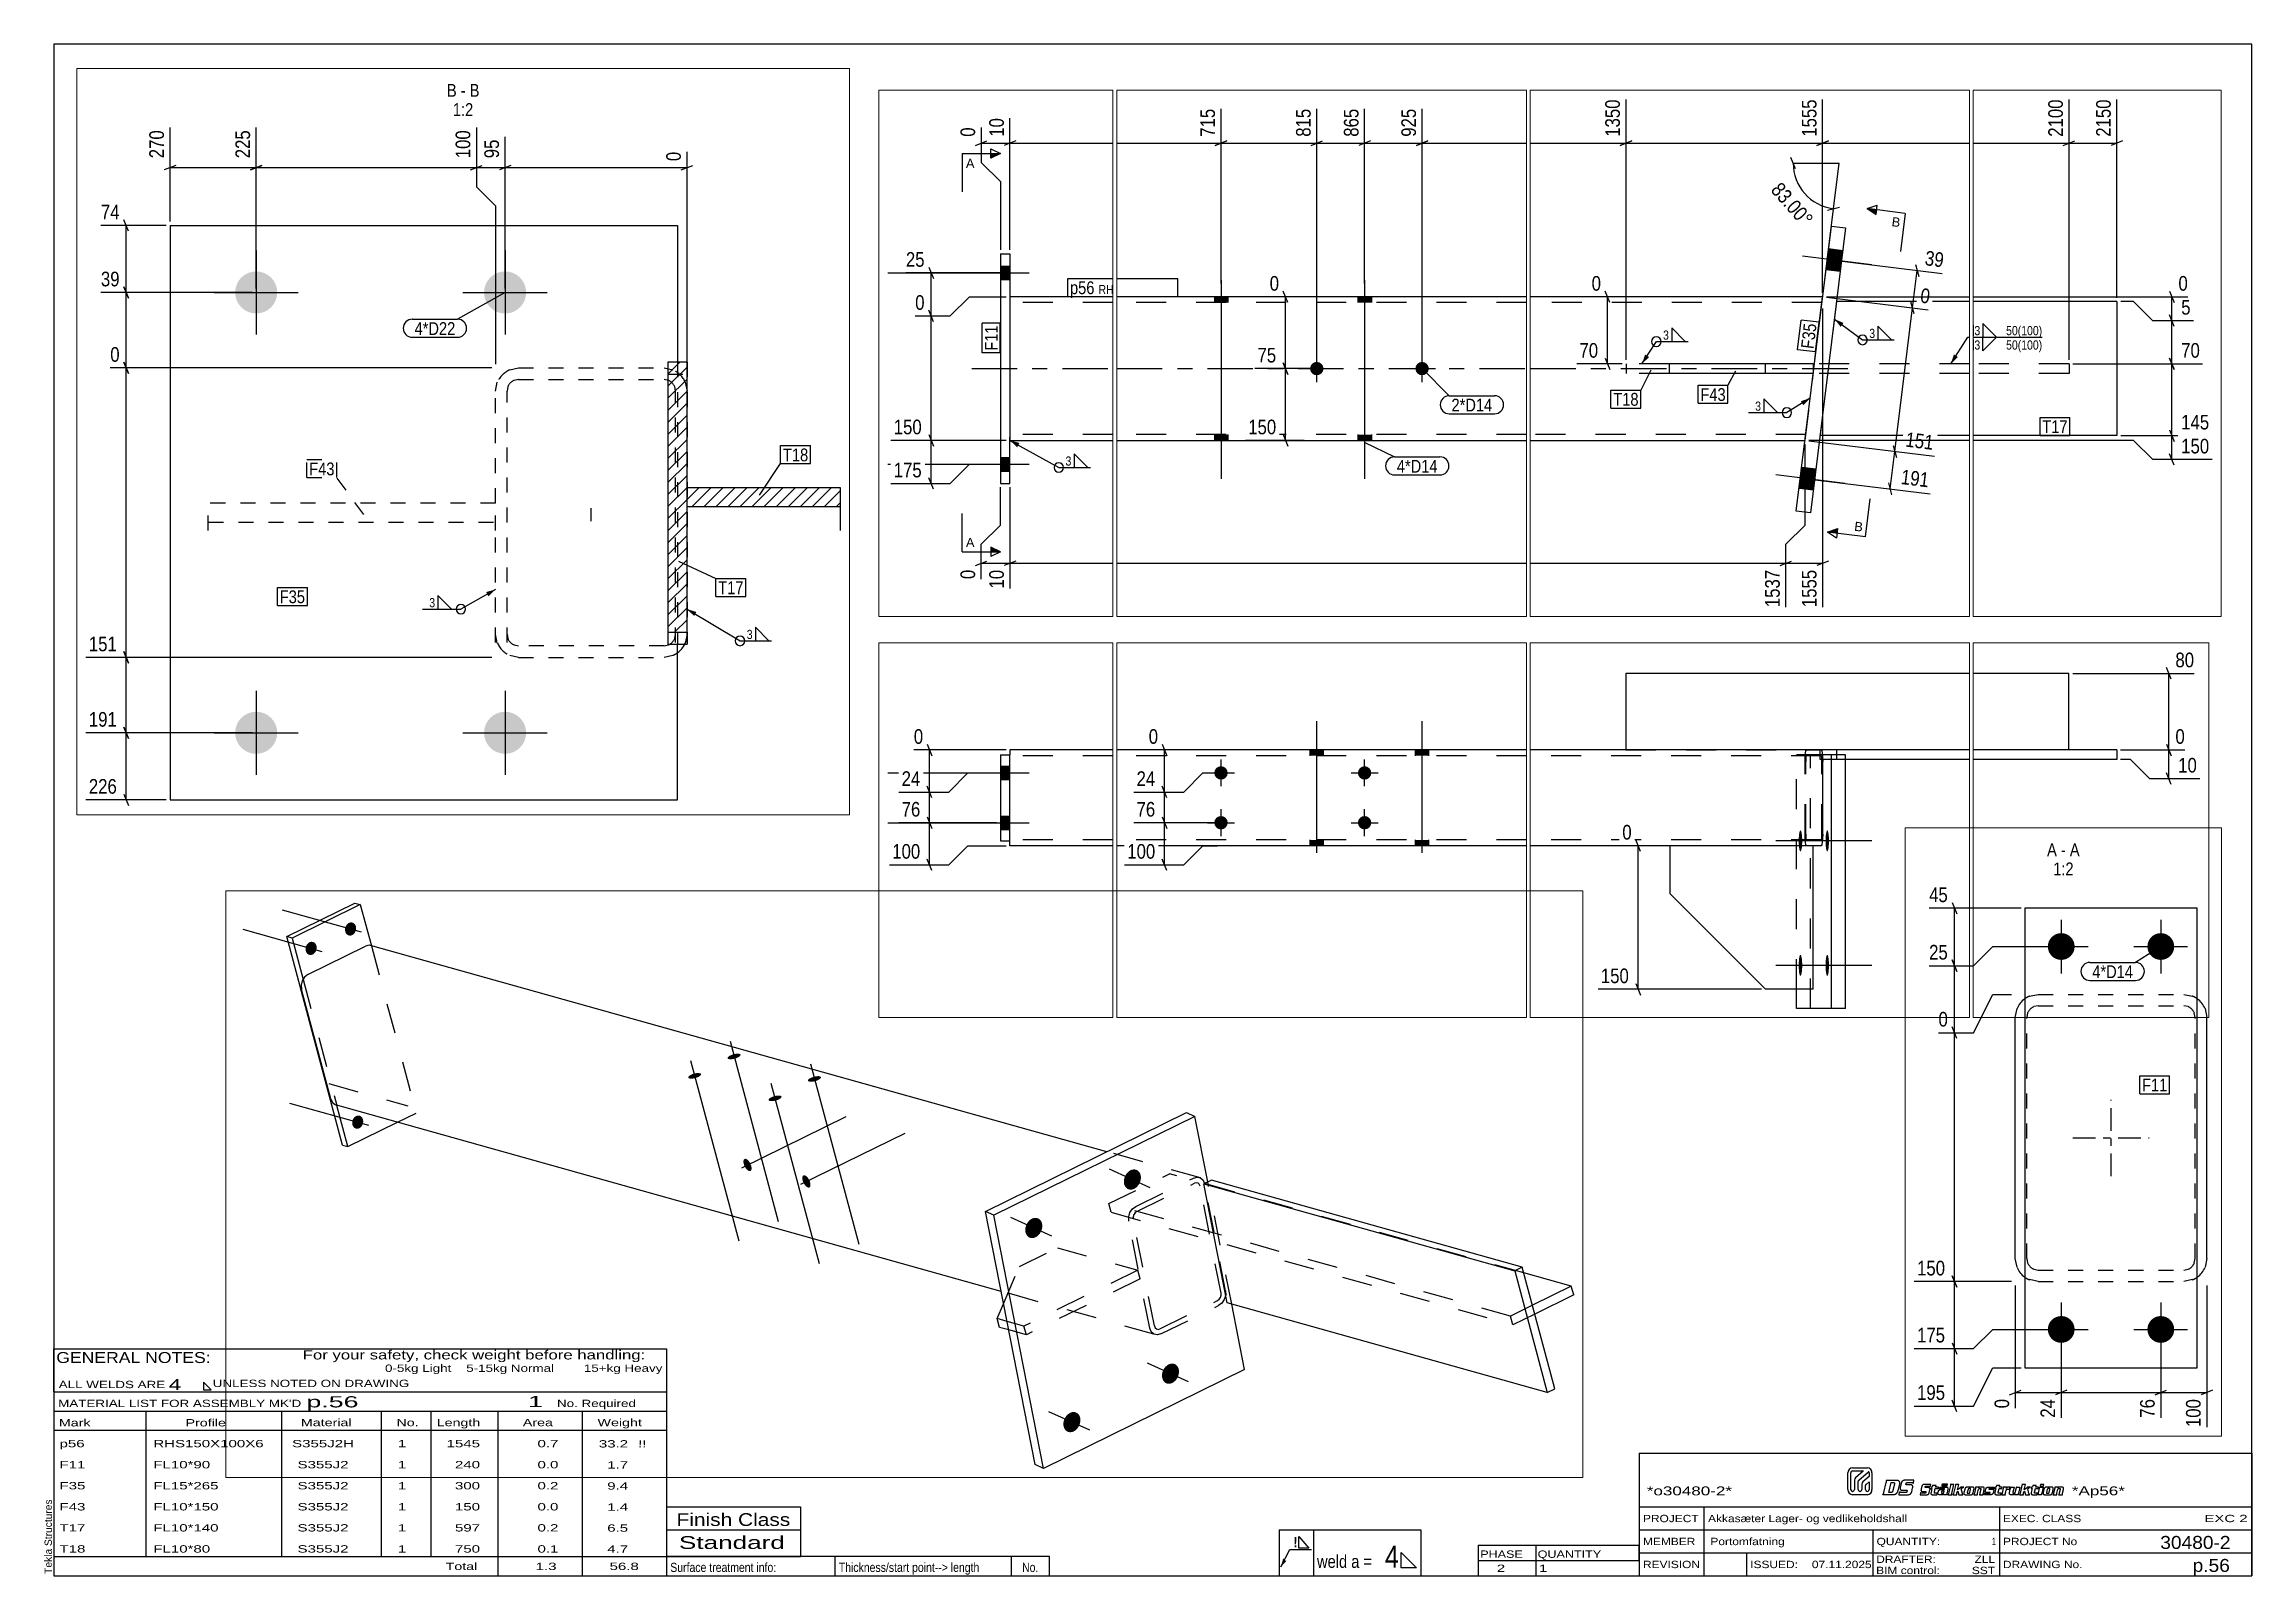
# Paper-space layout 'Layout1' of a CAD drawing. Header units: millimetres. Extents: x 2 to 579, y 5 to 405.
# The model-space entities are those that its viewports show. They can reach past a viewport. Long polylines and large blocks are cut down to what shows.
import ezdxf

# ---------------------------------------------------------------- set-up
doc = ezdxf.new("R2010")
doc.units = ezdxf.units.MM
doc.linetypes.add('DXK_LINE_DOT2', pattern=[3.9198, 1.9599, -1.9599])
doc.linetypes.add('DXK_LINE_DOT3', pattern=[5.9187, 2.979, -0.9799, 0.9799, -0.9799])
for name, color, linetype in [('GRAPHICAL_OBJECTS', 7, 'Continuous'), ('MÅLSÆTNING', 7, 'Continuous'), ('STÅL', 7, 'Continuous'), ('TEKST', 7, 'Continuous')]:
    doc.layers.add(name, color=color, linetype=linetype)
doc.layers.add('Viewport layer', color=7, linetype='Continuous', plot=False)
doc.styles.add('Arial', font='ARIAL.TTF', dxfattribs={"height": 0.2})
doc.styles.add('Arial Narrow', font='ARIALN.TTF', dxfattribs={"height": 0.2})
doc.styles.add('Arial Narrow Bold', font='ARIALNB.TTF', dxfattribs={"height": 0.2})
doc.styles.add('Arial Rounded MT Bold', font='ARLRDBD.TTF', dxfattribs={"height": 0.2})
doc.styles.add('IDAutomationHC39M', font='IDAUTOMATIONHC39M.TTF', dxfattribs={"height": 0.2})

psp = doc.layouts.get("Layout1")

# ---------------------------------------------------------------- texts
at = {"layer": 'GRAPHICAL_OBJECTS', "color": 7}
for s, height, style, width, p in [('GENERAL NOTES:', 2.8633, 'Arial Narrow', 1.4, (5.65, 60.56)), ('ALL WELDS ARE', 1.9089, 'Arial Narrow', 1.6, (6.29, 54)), ('UNLESS NOTED ON DRAWING', 1.9089, 'Arial Narrow', 1.6, (46.52, 54.28)), ('p.56', 2.912, 'Arial Rounded MT Bold', 1.794707, (70.97, 48.97)), ('1', 2.91, 'Arial Rounded MT Bold', 1.794707, (128.86, 49.06)), ("MATERIAL LIST FOR ASSEMBLY MK'D", 1.9089, 'Arial Narrow', 1.6, (6.15, 49.06)), ('No. Required', 1.9089, 'Arial Narrow', 1.6, (136.41, 49.06)), ('Mark', 1.909, 'Arial Narrow', 1.7, (6.34, 44)), ('Profile', 1.909, 'Arial Narrow', 1.7, (39.41, 44)), ('Material', 1.909, 'Arial Narrow', 1.7, (69.54, 44.06)), ('No.', 1.909, 'Arial Narrow', 1.7, (94.5, 44.06)), ('Length', 1.909, 'Arial Narrow', 1.7, (105, 44.06)), ('Area', 1.909, 'Arial Narrow', 1.7, (127.5, 44.06)), ('Weight', 1.909, 'Arial Narrow', 1.7, (147, 44.06)), ('PHASE', 1.909, 'Arial Narrow', 1.5, (377.5, 9.69)), ('QUANTITY', 1.909, 'Arial Narrow', 1.5, (392.5, 9.69))]:
    psp.add_text(s, height=height, dxfattribs=dict(at, style=style, width=width)).set_placement(p)
at = {"layer": 'GRAPHICAL_OBJECTS', "color": 7, "linetype": 'Continuous'}
for s, height, style, width, p in [('For your safety, check weight before handling:  ', 2.3861, 'Arial Narrow', 1.6, (70, 61.5)), ('0-5kg Light    5-15kg Normal        15+kg Heavy', 1.9089, 'Arial Narrow', 1.6, (91.5, 58.25)), ('4', 2.86, 'Arial Narrow', 1.794707, (35, 53.5)), ('p56', 1.909, 'Arial Narrow', 1.794707, (6.5, 38.56)), ('RHS150X100X6', 1.9089, 'Arial Narrow', 1.794707, (31, 38.56)), ('S355J2H', 1.909, 'Arial Narrow', 1.794707, (67.24, 38.56)), ('1', 1.91, 'Arial Narrow', 1.794707, (94.86, 38.56)), ('1545', 1.909, 'Arial Narrow', 1.794707, (107.58, 38.56)), ('0.7', 1.909, 'Arial Narrow', 1.794707, (131.32, 38.56)), ('33.2', 1.909, 'Arial Narrow', 1.794707, (147.34, 38.5)), ('!!', 1.909, 'Arial Narrow', 1.794707, (157.6, 38.5)), ('F11', 1.909, 'Arial Narrow', 1.794707, (6.5, 33.06)), ('FL10*90', 1.909, 'Arial Narrow', 1.794707, (31, 33.06)), ('S355J2', 1.909, 'Arial Narrow', 1.794707, (68.66, 33.06)), ('1', 1.91, 'Arial Narrow', 1.794707, (94.86, 33.06)), ('240', 1.909, 'Arial Narrow', 1.794707, (109.77, 33.06)), ('0.0', 1.909, 'Arial Narrow', 1.794707, (131.32, 33.06)), ('1.7', 1.909, 'Arial Narrow', 1.794707, (149.53, 33)), ('F35', 1.909, 'Arial Narrow', 1.794707, (6.5, 27.56)), ('FL15*265', 1.909, 'Arial Narrow', 1.794707, (31, 27.56)), ('S355J2', 1.909, 'Arial Narrow', 1.794707, (68.66, 27.56)), ('1', 1.91, 'Arial Narrow', 1.794707, (94.86, 27.56)), ('300', 1.909, 'Arial Narrow', 1.794707, (109.77, 27.56)), ('0.2', 1.909, 'Arial Narrow', 1.794707, (131.32, 27.56)), ('9.4', 1.909, 'Arial Narrow', 1.794707, (149.53, 27.5)), ('F43', 1.909, 'Arial Narrow', 1.794707, (6.5, 22.06)), ('FL10*150', 1.909, 'Arial Narrow', 1.794707, (31, 22.06)), ('S355J2', 1.909, 'Arial Narrow', 1.794707, (68.66, 22.06)), ('1', 1.91, 'Arial Narrow', 1.794707, (94.86, 22.06)), ('150', 1.909, 'Arial Narrow', 1.794707, (109.77, 22.06)), ('0.0', 1.909, 'Arial Narrow', 1.794707, (131.32, 22.06)), ('1.4', 1.909, 'Arial Narrow', 1.794707, (149.53, 22)), ('*o30480-2*', 2.333, 'IDAutomationHC39M', 1.425378, (421, 26)), ('*Ap56*', 2.333, 'IDAutomationHC39M', 1.425378, (532, 26.01)), ('T17', 1.909, 'Arial Narrow', 1.794707, (6.5, 16.56)), ('FL10*140', 1.909, 'Arial Narrow', 1.794707, (31, 16.56)), ('S355J2', 1.909, 'Arial Narrow', 1.794707, (68.66, 16.56)), ('1', 1.91, 'Arial Narrow', 1.794707, (94.86, 16.56)), ('597', 1.909, 'Arial Narrow', 1.794707, (109.77, 16.56)), ('0.2', 1.909, 'Arial Narrow', 1.794707, (131.32, 16.56)), ('6.5', 1.909, 'Arial Narrow', 1.794707, (149.53, 16.5)), ('Finish Class', 3.3405, 'Arial Narrow', 1.425378, (167.62, 18)), ('PROJECT', 1.909, 'Arial Narrow', 1.425378, (420, 19)), ('Akkasæter Lager- og vedlikeholdshall', 1.9089, 'Arial Narrow', 1.425378, (437, 19)), ('EXEC. CLASS', 1.9089, 'Arial Narrow', 1.425378, (514, 19)), ('EXC 2', 1.909, 'Arial Narrow', 1.780292, (566.64, 19)), ('T18', 1.909, 'Arial Narrow', 1.794707, (6.5, 11.06)), ('FL10*80', 1.909, 'Arial Narrow', 1.794707, (31, 11.06)), ('S355J2', 1.909, 'Arial Narrow', 1.794707, (68.66, 11.06)), ('1', 1.91, 'Arial Narrow', 1.794707, (94.86, 11.06)), ('750', 1.909, 'Arial Narrow', 1.794707, (109.77, 11.06)), ('0.1', 1.909, 'Arial Narrow', 1.794707, (131.32, 11.06)), ('4.7', 1.909, 'Arial Narrow', 1.794707, (149.53, 11)), ('Standard', 3.34, 'Arial Narrow', 1.780292, (168.26, 12)), ('MEMBER', 1.909, 'Arial Narrow', 1.425378, (420, 13)), ('Portomfatning', 1.9089, 'Arial Narrow', 1.42538, (437.61, 13)), ('QUANTITY:', 1.909, 'Arial Narrow', 1.425378, (481, 13)), ('PROJECT No', 1.909, 'Arial Narrow', 1.425378, (514, 13)), ('30480-2', 3.397, 'Arial Rounded MT Bold', 1.1, (555.09, 12)), ('Total', 1.909, 'Arial Narrow', 1.7, (107.33, 6.5)), ('1.3', 1.909, 'Arial Narrow', 1.794707, (130.83, 6.5)), ('56.8', 1.909, 'Arial Narrow', 1.794707, (150.14, 6.5)), ('2', 1.91, 'Arial Narrow', 1.794707, (381.82, 6)), ('1', 1.91, 'Arial Narrow', 1.794707, (392.86, 6)), ('REVISION', 1.909, 'Arial Narrow', 1.425378, (420, 7)), ('ISSUED:', 1.909, 'Arial Narrow', 1.425378, (448, 7)), ('07.11.2025', 1.909, 'Arial Narrow', 1.425378, (464.11, 7)), ('DRAFTER:', 1.909, 'Arial Narrow', 1.425378, (480.91, 8.35)), ('BIM control:', 1.9089, 'Arial Narrow', 1.425378, (480.9, 5.44)), ('SST', 1.909, 'Arial Narrow', 1.425378, (505.88, 5.43)), ('ZLL', 1.909, 'Arial Narrow', 1.425378, (506.58, 8.35)), ('DRAWING No.', 1.9089, 'Arial Narrow', 1.425378, (514, 7)), ('p.56', 3.397, 'Arial Rounded MT Bold', 1.1, (563.53, 6))]:
    psp.add_text(s, height=height, dxfattribs=dict(at, style=style, width=width)).set_placement(p)
at = {"layer": 'GRAPHICAL_OBJECTS', "color": 174, "linetype": 'Continuous', "style": 'Arial'}
psp.add_text('Tekla Structures', height=1.9102, rotation=90, dxfattribs=at).set_placement((4.5, 5.5))
at = {"layer": 'GRAPHICAL_OBJECTS', "color": 2, "linetype": 'Continuous', "style": 'Arial Narrow Bold', "width": 0.99921}
psp.add_text('!', height=2.73, dxfattribs=at).set_placement((328.73, 12.42))
at = {"layer": 'GRAPHICAL_OBJECTS', "color": 7, "linetype": 'Continuous', "style": 'Arial Narrow'}
for s, height, p in [('4', 5.73, (352.61, 7.11)), ('1', 1.91, (511.03, 13)), ('Surface treatment info:', 2.3861, (166, 6)), ('Thickness/start point--> length', 2.3861, (210, 6)), ('weld a =', 3.34, (334.88, 7.06))]:
    psp.add_text(s, height=height, dxfattribs=at).set_placement(p)
at = {"layer": 'GRAPHICAL_OBJECTS', "color": 7, "style": 'Arial Narrow'}
psp.add_text('No.', height=2.386, dxfattribs=at).set_placement((257.87, 6))

msp = doc.modelspace()

# ---------------------------------------------------------------- hatches: boundary and pattern name
at = {"layer": 'STÅL', "linetype": 'Continuous'}
for color, points in [(96, [(8940.5, 574.7), (8941, 576), (8941.8, 577.3), (8942.7, 578.3), (8943.7, 579.2), (8944.9, 579.7), (8946.1, 580), (8947.3, 580), (8948.5, 579.7), (8949.5, 579.1), (8950.4, 578.2), (8951.1, 577.1), (8951.6, 575.8), (8951.8, 574.5), (8951.8, 573), (8951.5, 571.6), (8951, 570.2), (8950.3, 569), (8949.3, 567.9), (8948.3, 567.1), (8947.1, 566.5), (8945.9, 566.2), (8944.7, 566.3), (8943.6, 566.6), (8942.5, 567.2), (8941.6, 568.1), (8940.9, 569.1), (8940.5, 570.4), (8940.2, 571.8), (8940.2, 573.2)]), (96, [(8899.3, 554.4), (8899.8, 555.8), (8900.6, 557), (8901.5, 558.1), (8902.5, 558.9), (8903.7, 559.5), (8904.9, 559.8), (8906.1, 559.7), (8907.3, 559.4), (8908.3, 558.8), (8909.2, 558), (8909.9, 556.9), (8910.4, 555.6), (8910.6, 554.2), (8910.6, 552.8), (8910.3, 551.3), (8909.8, 550), (8909.1, 548.7), (8908.1, 547.7), (8907.1, 546.8), (8905.9, 546.3), (8904.7, 546), (8903.5, 546), (8902.4, 546.3), (8901.3, 546.9), (8900.4, 547.8), (8899.7, 548.9), (8899.3, 550.2), (8899, 551.5), (8899.1, 553)]), (96, [(9347.2, 437.7), (9345.8, 437.3), (9344.4, 437.1), (9343.2, 437), (9342, 437.1), (9341.1, 437.2), (9340.4, 437.5), (9340, 437.9), (9339.8, 438.4), (9340, 439), (9340.5, 439.6), (9341.2, 440.2), (9342.1, 440.8), (9343.3, 441.3), (9344.6, 441.8), (9346, 442.3), (9347.4, 442.6), (9348.8, 442.8), (9350.1, 442.9), (9351.2, 442.9), (9352.2, 442.7), (9352.9, 442.4), (9353.3, 442), (9353.4, 441.5), (9353.2, 441), (9352.8, 440.4), (9352.1, 439.8), (9351.1, 439.2), (9349.9, 438.6), (9348.6, 438.1)]), (96, [(9306, 417.4), (9304.6, 417.1), (9303.2, 416.9), (9302, 416.8), (9300.8, 416.8), (9299.9, 417), (9299.2, 417.3), (9298.8, 417.7), (9298.6, 418.2), (9298.8, 418.7), (9299.3, 419.3), (9300, 419.9), (9301, 420.5), (9302.1, 421.1), (9303.4, 421.6), (9304.8, 422), (9306.2, 422.4), (9307.6, 422.6), (9308.9, 422.7), (9310, 422.6), (9311, 422.4), (9311.7, 422.2), (9312.1, 421.8), (9312.2, 421.3), (9312, 420.7), (9311.6, 420.1), (9310.9, 419.5), (9309.9, 418.9), (9308.7, 418.3), (9307.4, 417.8)]), (96, [(9431.2, 414.1), (9429.8, 413.8), (9428.4, 413.6), (9427.1, 413.5), (9426, 413.6), (9425, 413.7), (9424.3, 414), (9423.9, 414.4), (9423.8, 414.9), (9423.9, 415.5), (9424.4, 416), (9425.1, 416.7), (9426.1, 417.3), (9427.3, 417.8), (9428.6, 418.3), (9429.9, 418.8), (9431.4, 419.1), (9432.8, 419.3), (9434, 419.4), (9435.2, 419.4), (9436.1, 419.2), (9436.8, 418.9), (9437.2, 418.5), (9437.4, 418), (9437.2, 417.5), (9436.7, 416.9), (9436, 416.3), (9435, 415.7), (9433.9, 415.1), (9432.6, 414.6)]), (96, [(9390, 393.9), (9388.6, 393.6), (9387.2, 393.4), (9385.9, 393.3), (9384.8, 393.3), (9383.8, 393.5), (9383.1, 393.8), (9382.7, 394.2), (9382.6, 394.7), (9382.7, 395.2), (9383.2, 395.8), (9383.9, 396.4), (9384.9, 397), (9386.1, 397.6), (9387.4, 398.1), (9388.8, 398.5), (9390.2, 398.9), (9391.6, 399.1), (9392.8, 399.2), (9394, 399.1), (9394.9, 398.9), (9395.6, 398.7), (9396, 398.3), (9396.2, 397.8), (9396, 397.2), (9395.5, 396.6), (9394.8, 396), (9393.8, 395.4), (9392.7, 394.8), (9391.4, 394.3)]), (4, [(1700.9, 360.2), (1703.6, 382), (1688.7, 383.8), (1686, 362)]), (4, [(1700.9, 360.2), (1703.6, 382), (1688.7, 383.8), (1686, 362)]), (96, [(8948, 372.9), (8948.5, 374.3), (8949.2, 375.5), (8950.1, 376.6), (8951.2, 377.4), (8952.3, 378), (8953.6, 378.2), (8954.8, 378.2), (8955.9, 377.9), (8956.9, 377.3), (8957.8, 376.4), (8958.5, 375.3), (8959, 374.1), (8959.2, 372.7), (8959.2, 371.2), (8958.9, 369.8), (8958.4, 368.4), (8957.7, 367.2), (8956.8, 366.1), (8955.7, 365.3), (8954.6, 364.7), (8953.4, 364.5), (8952.1, 364.5), (8951, 364.8), (8950, 365.4), (8949.1, 366.3), (8948.4, 367.4), (8947.9, 368.6), (8947.7, 370), (8947.7, 371.4)]), (96, [(137.1, 351.8), (137.1, 365.8), (127.1, 365.8), (127.1, 351.8)]), (96, [(137.1, 351.8), (137.1, 365.8), (127.1, 365.8), (127.1, 351.8)]), (96, [(849.1, 333.8), (835.1, 333.8), (835.1, 327.8), (849.1, 327.8)]), (96, [(849.1, 333.8), (835.1, 333.8), (835.1, 327.8), (849.1, 327.8)]), (96, [(999.1, 333.8), (985.1, 333.8), (985.1, 327.8), (999.1, 327.8)]), (96, [(999.1, 333.8), (985.1, 333.8), (985.1, 327.8), (999.1, 327.8)]), (96, [(9363.6, 328.1), (9364.1, 326.7), (9364.6, 325.4), (9364.8, 324.1), (9364.9, 322.9), (9364.8, 321.9), (9364.5, 321.1), (9364, 320.5), (9363.4, 320.2), (9362.6, 320.2), (9361.8, 320.5), (9360.9, 321), (9360, 321.8), (9359.2, 322.7), (9358.4, 323.9), (9357.7, 325.2), (9357.1, 326.5), (9356.7, 327.9), (9356.4, 329.1), (9356.3, 330.3), (9356.5, 331.3), (9356.8, 332.2), (9357.2, 332.7), (9357.9, 333), (9358.6, 333.1), (9359.4, 332.8), (9360.3, 332.3), (9361.2, 331.5), (9362.1, 330.5), (9362.9, 329.4)]), (96, [(9425.1, 310.8), (9425.7, 309.5), (9426.1, 308.2), (9426.4, 306.9), (9426.4, 305.7), (9426.3, 304.7), (9426, 303.9), (9425.6, 303.3), (9424.9, 303), (9424.2, 303), (9423.4, 303.2), (9422.5, 303.8), (9421.6, 304.5), (9420.7, 305.5), (9419.9, 306.7), (9419.2, 307.9), (9418.6, 309.3), (9418.2, 310.6), (9418, 311.9), (9417.9, 313.1), (9418, 314.1), (9418.3, 314.9), (9418.8, 315.5), (9419.4, 315.8), (9420.2, 315.8), (9421, 315.6), (9421.9, 315), (9422.7, 314.3), (9423.6, 313.3), (9424.4, 312.1)]), (4, [(9755, 314.9), (9756.1, 316.9), (9757.5, 318.7), (9759.1, 320.1), (9760.9, 321.2), (9762.8, 321.8), (9764.6, 322), (9766.4, 321.7), (9768, 321), (9769.3, 319.9), (9770.4, 318.3), (9771.2, 316.5), (9771.5, 314.5), (9771.5, 312.3), (9771.1, 310.1), (9770.3, 307.9), (9769.2, 305.9), (9767.8, 304.2), (9766.2, 302.7), (9764.4, 301.6), (9762.5, 301), (9760.7, 300.8), (9758.9, 301.1), (9757.3, 301.8), (9755.9, 303), (9754.9, 304.5), (9754.1, 306.3), (9753.8, 308.3), (9753.8, 310.5), (9754.2, 312.7)]), (4, [(21072, 272.8, -1), (21050, 272.8, -1)]), (4, [(21202, 272.8, -1), (21180, 272.8, -1)]), (96, [(28709.4, 279.6), (28695.4, 279.6), (28695.4, 273.6), (28709.4, 273.6)]), (96, [(28819.4, 279.6), (28805.4, 279.6), (28805.4, 273.6), (28819.4, 273.6)]), (96, [(942.1, 265.8, -1), (942.1, 251.8, -1)]), (96, [(1052.1, 265.8, -1), (1052.1, 251.8, -1)]), (4, [(9652, 264.3), (9653.1, 266.3), (9654.5, 268.1), (9656.1, 269.5), (9657.9, 270.6), (9659.8, 271.2), (9661.6, 271.4), (9663.4, 271.1), (9665, 270.4), (9666.4, 269.2), (9667.4, 267.7), (9668.2, 265.9), (9668.5, 263.9), (9668.5, 261.7), (9668.1, 259.5), (9667.3, 257.3), (9666.2, 255.3), (9664.8, 253.5), (9663.2, 252.1), (9661.4, 251), (9659.5, 250.4), (9657.7, 250.2), (9655.9, 250.5), (9654.3, 251.2), (9653, 252.4), (9651.9, 253.9), (9651.1, 255.7), (9650.8, 257.7), (9650.8, 259.9), (9651.2, 262.1)]), (96, [(15487.1, 255.8, -1), (15473.1, 255.8, -1)]), (96, [(15539.1, 255.8, -1), (15525.1, 255.8, -1)]), (96, [(27887.3, 262.6), (27887.3, 248.6), (27897.3, 248.6), (27897.3, 262.6)]), (96, [(27887.3, 262.6), (27887.3, 248.6), (27897.3, 248.6), (27897.3, 262.6)]), (96, [(28602.3, 262.6, -1), (28602.3, 248.6, -1)]), (96, [(28752.3, 262.6, -1), (28752.3, 248.6, -1)]), (96, [(27887.3, 210.6), (27887.3, 196.6), (27897.3, 196.6), (27897.3, 210.6)]), (96, [(27887.3, 210.6), (27887.3, 196.6), (27897.3, 196.6), (27897.3, 210.6)]), (96, [(28602.3, 210.6, -1), (28602.3, 196.6, -1)]), (96, [(28752.3, 210.6, -1), (28752.3, 196.6, -1)]), (96, [(849.1, 189.8), (835.1, 189.8), (835.1, 183.8), (849.1, 183.8)]), (96, [(849.1, 189.8), (835.1, 189.8), (835.1, 183.8), (849.1, 183.8)]), (96, [(999.1, 189.8), (985.1, 189.8), (985.1, 183.8), (999.1, 183.8)]), (96, [(999.1, 189.8), (985.1, 189.8), (985.1, 183.8), (999.1, 183.8)]), (96, [(28709.4, 185.6), (28695.4, 185.6), (28695.4, 179.6), (28709.4, 179.6)]), (96, [(28819.4, 185.6), (28805.4, 185.6), (28805.4, 179.6), (28819.4, 179.6)]), (4, [(29421.4, 184.6), (29421.4, 182.3), (29421.2, 180.1), (29421.1, 178.1), (29420.8, 176.4), (29420.5, 175.1), (29420.1, 174.1), (29419.8, 173.7), (29419.4, 173.7), (29419, 174.1), (29418.6, 175.1), (29418.3, 176.4), (29418.1, 178.1), (29417.9, 180.1), (29417.8, 182.3), (29417.7, 184.6), (29417.8, 186.9), (29417.9, 189.1), (29418.1, 191.1), (29418.3, 192.8), (29418.6, 194.1), (29419, 195.1), (29419.4, 195.5), (29419.8, 195.5), (29420.1, 195.1), (29420.5, 194.1), (29420.8, 192.8), (29421.1, 191.1), (29421.2, 189.1), (29421.4, 186.9)]), (4, [(29449.4, 184.6), (29449.3, 182.3), (29449.2, 180.1), (29449, 178.1), (29448.8, 176.4), (29448.5, 175.1), (29448.1, 174.1), (29447.8, 173.7), (29447.4, 173.7), (29447, 174.1), (29446.7, 175.1), (29446.4, 176.4), (29446.1, 178.1), (29446, 180.1), (29445.8, 182.3), (29445.8, 184.6), (29445.8, 186.9), (29446, 189.1), (29446.1, 191.1), (29446.4, 192.8), (29446.7, 194.1), (29447, 195.1), (29447.4, 195.5), (29447.8, 195.5), (29448.1, 195.1), (29448.5, 194.1), (29448.8, 192.8), (29449, 191.1), (29449.2, 189.1), (29449.3, 186.9)]), (96, [(137.1, 151.8), (137.1, 165.8), (127.1, 165.8), (127.1, 151.8)]), (96, [(137.1, 151.8), (137.1, 165.8), (127.1, 165.8), (127.1, 151.8)]), (4, [(1672.9, 131.9), (1675.5, 153.7), (1660.7, 155.6), (1658, 133.7)]), (4, [(1672.9, 131.9), (1675.5, 153.7), (1660.7, 155.6), (1658, 133.7)]), (4, [(9794.8, 112.1), (9795.9, 114.1), (9797.3, 115.9), (9799, 117.3), (9800.7, 118.4), (9802.6, 119), (9804.4, 119.2), (9806.2, 118.9), (9807.8, 118.2), (9809.2, 117), (9810.3, 115.5), (9811, 113.7), (9811.4, 111.7), (9811.3, 109.5), (9810.9, 107.3), (9810.2, 105.1), (9809, 103.1), (9807.6, 101.3), (9806, 99.9), (9804.2, 98.8), (9802.4, 98.2), (9800.5, 98), (9798.8, 98.3), (9797.2, 99), (9795.8, 100.2), (9794.7, 101.7), (9794, 103.5), (9793.6, 105.5), (9793.6, 107.7), (9794, 109.9)]), (4, [(9691.8, 61.5), (9692.9, 63.5), (9694.3, 65.2), (9696, 66.7), (9697.7, 67.8), (9699.6, 68.4), (9701.5, 68.6), (9703.2, 68.3), (9704.8, 67.6), (9706.2, 66.4), (9707.3, 64.9), (9708, 63.1), (9708.4, 61), (9708.3, 58.9), (9707.9, 56.7), (9707.2, 54.5), (9706, 52.5), (9704.6, 50.7), (9703, 49.3), (9701.2, 48.2), (9699.4, 47.6), (9697.5, 47.4), (9695.8, 47.7), (9694.2, 48.4), (9692.8, 49.5), (9691.7, 51.1), (9691, 52.9), (9690.6, 54.9), (9690.6, 57.1), (9691, 59.3)]), (96, [(15487.1, 55.8, -1), (15473.1, 55.8, -1)]), (96, [(15539.1, 55.8, -1), (15525.1, 55.8, -1)]), (4, [(29421.4, 54.6), (29421.4, 52.3), (29421.2, 50.1), (29421.1, 48.1), (29420.8, 46.4), (29420.5, 45.1), (29420.1, 44.1), (29419.8, 43.7), (29419.4, 43.7), (29419, 44.1), (29418.6, 45.1), (29418.3, 46.4), (29418.1, 48.1), (29417.9, 50.1), (29417.8, 52.3), (29417.7, 54.6), (29417.8, 56.9), (29417.9, 59.1), (29418.1, 61.1), (29418.3, 62.8), (29418.6, 64.1), (29419, 65.1), (29419.4, 65.5), (29419.8, 65.5), (29420.1, 65.1), (29420.5, 64.1), (29420.8, 62.8), (29421.1, 61.1), (29421.2, 59.1), (29421.4, 56.9)]), (4, [(29449.4, 54.6), (29449.3, 52.3), (29449.2, 50.1), (29449, 48.1), (29448.8, 46.4), (29448.5, 45.1), (29448.1, 44.1), (29447.8, 43.7), (29447.4, 43.7), (29447, 44.1), (29446.7, 45.1), (29446.4, 46.4), (29446.1, 48.1), (29446, 50.1), (29445.8, 52.3), (29445.8, 54.6), (29445.8, 56.9), (29446, 59.1), (29446.1, 61.1), (29446.4, 62.8), (29446.7, 64.1), (29447, 65.1), (29447.4, 65.5), (29447.8, 65.5), (29448.1, 65.1), (29448.5, 64.1), (29448.8, 62.8), (29449, 61.1), (29449.2, 59.1), (29449.3, 56.9)]), (4, [(21072, 42.8, -1), (21050, 42.8, -1)]), (4, [(21202, 42.8, -1), (21180, 42.8, -1)])]:
    msp.add_hatch(color=color, dxfattribs=at).paths.add_polyline_path(points)
h = msp.add_hatch(dxfattribs=at)
h.set_pattern_fill('', scale=1.4, style=0, pattern_type=0)
h.set_pattern_definition([(45, (21276.0143, 236.3877), (-3.14309, 3.14309), [])])
h.paths.add_polyline_path([(21286, 236.4), (21276, 236.4), (21276, 95.3), (21286, 95.3)])
h = msp.add_hatch(dxfattribs=at)
h.set_pattern_fill('', scale=1.4, style=0, pattern_type=0)
h.set_pattern_definition([(45, (21286.0143, 170.8996), (-3.1431, 3.1431), [])])
h.paths.add_polyline_path([(21366, 170.9), (21286, 170.9), (21286, 160.8), (21366, 160.8)])
at = {"layer": 'TEKST', "linetype": 'Continuous'}
for color, points in [(30, [(117.1, 478.5), (117.1, 483.5), (127.1, 483.5)]), (30, [(1739, 424.7), (1738.4, 419.7), (1729.1, 425.9)]), (3, [(1701.3, 302.5), (1694.8, 310.5), (1704.3, 306.5)]), (3, [(1501.3, 270.8), (1493.7, 263.8), (1497.1, 273.5)]), (3, [(1823.8, 270.9), (1816.3, 263.8), (1819.6, 273.6)]), (3, [(1659.7, 224.7), (1669.5, 227.9), (1662.3, 220.5)]), (3, [(144.6, 176.7), (137.1, 183.8), (147.1, 181.1)]), (3, [(21181.1, 116.3), (21186, 117.7), (21182.3, 114.1)]), (3, [(21289.7, 103.8), (21286, 107.4), (21290.9, 105.9)]), (30, [(1698.1, 91.6), (1697.5, 86.7), (1687.6, 87.9)]), (30, [(117.1, 67.4), (117.1, 72.4), (127.1, 67.4)])]:
    msp.add_hatch(color=color, dxfattribs=at).paths.add_polyline_path(points)

# ---------------------------------------------------------------- linework, layer by layer
at = {"layer": 'MÅLSÆTNING', "color": 7, "linetype": 'Continuous'}
for p, q in [((1477.1, 267.8), (1477.1, 540)), ((2227.1, 267.8), (2227.1, 540)), ((2227.1, 267.8), (2227.1, 540)), ((2277.1, 332.8), (2277.1, 540)), ((137.1, 382.8), (137.1, 520.5)), ((137.1, 382.8), (137.1, 520.5)), ((842.1, 347.8), (842.1, 530.3)), ((842.1, 347.8), (842.1, 530.3)), ((942.1, 262.8), (942.1, 530.3)), ((992.1, 347.8), (992.1, 530.3)), ((992.1, 347.8), (992.1, 530.3)), ((1052.1, 262.8), (1052.1, 530.3)), ((1052.1, 262.8), (1052.1, 530.3)), ((107.1, 510.8), (107.1, 474.2)), ((101.1, 491.8), (113.1, 496.6)), ((143.1, 496.6), (131.1, 491.8)), ((143.1, 496.6), (131.1, 491.8)), ((848.1, 496.6), (836.1, 491.8)), ((836.1, 491.8), (848.1, 496.6)), ((936.1, 491.8), (948.1, 496.6)), ((998.1, 496.6), (986.1, 491.8)), ((998.1, 496.6), (986.1, 491.8)), ((1058.1, 496.6), (1046.1, 491.8)), ((1046.1, 491.8), (1058.1, 496.6)), ((1471.1, 491.8), (1483.1, 496.6)), ((1688.5, 496.6), (1676.5, 491.8)), ((1676.5, 491.8), (1688.5, 496.6)), ((2221.1, 491.8), (2233.1, 496.6)), ((2221.1, 491.8), (2233.1, 496.6)), ((2283.1, 496.6), (2271.1, 491.8)), ((107.1, 494.2), (137.1, 494.2)), ((137.1, 494.2), (842.1, 494.2)), ((842.1, 494.2), (942.1, 494.2)), ((992.1, 494.2), (1052.1, 494.2)), ((1052.1, 494.2), (1477.1, 494.2)), ((1682.5, 494.2), (2227.1, 494.2)), ((2227.1, 494.2), (2277.1, 494.2)), ((107.1, 474.2), (127.1, 454.2)), ((1654.1, 467.5), (1649.3, 479.5)), ((1651.7, 473.5), (1699.7, 473.5)), ((1693.8, 425.8), (1699.7, 473.5)), ((127.1, 454.2), (127.1, 382.8)), ((1687.6, 424.2), (1700.1, 427.5)), ((1683, 337.7), (1693.8, 425.8)), ((1691.3, 372.4), (1807.3, 358.2)), ((133.1, 358.8), (28.4, 358.8)), ((52.3, 364.8), (57.1, 352.8)), ((54.7, 313.8), (54.7, 358.8)), ((1779.5, 367.6), (1782.8, 355.1)), ((21016, 309.8), (21016, 359)), ((21061, 274.8), (21061, 359)), ((21061, 274.8), (21061, 359)), ((21176, 359), (21176, 328)), ((29991.3, 359.6), (30118, 359.6)), ((30094.1, 353.6), (30089.3, 365.6)), ((30091.7, 279.6), (30091.7, 359.6)), ((21191, 274.8), (21191, 354.1)), ((21191, 274.8), (21191, 354.1)), ((21286, 235.4), (21286, 346.3)), ((911.8, 327.8), (907, 339.8)), ((1460.1, 327.8), (1455.3, 339.8)), ((21019, 339.2), (21013, 336.8)), ((21016, 338), (21061, 338)), ((21064, 339.2), (21058, 336.8)), ((21058, 336.8), (21064, 339.2)), ((21173, 336.8), (21179, 339.2)), ((21176, 338), (21191, 338)), ((21194, 339.2), (21188, 336.8)), ((21194, 339.2), (21188, 336.8)), ((21191, 338), (21286, 338)), ((21283, 336.8), (21289, 339.2)), ((74.7, 313.8), (94.7, 333.8)), ((74.7, 313.8), (94.7, 333.8)), ((94.7, 333.8), (133.1, 333.8)), ((94.7, 333.8), (133.1, 333.8)), ((928.9, 333.8), (892.9, 333.8)), ((909.4, 258.8), (909.4, 333.8)), ((1474.1, 333.8), (1441.2, 333.8)), ((1457.7, 263.8), (1457.7, 333.8)), ((1686.5, 333.3), (1792.8, 320.2)), ((1778, 316), (1774.7, 328.5)), ((2294.6, 328.8), (2281.1, 328.8)), ((2294.6, 328.8), (2281.1, 328.8)), ((2314.6, 308.8), (2294.6, 328.8)), ((2314.6, 308.8), (2294.6, 328.8)), ((2334.6, 308.8), (2334.6, 333.8)), ((21176, 328), (21186, 318)), ((21176, 328), (21186, 318)), ((38.1, 313.8), (74.7, 313.8)), ((38.1, 313.8), (74.7, 313.8)), ((57.1, 307.8), (52.3, 319.8)), ((57.1, 307.8), (52.3, 319.8)), ((54.7, 183.8), (54.7, 313.8)), ((1682.5, 321.6), (1682.5, 9.6)), ((2337, 302.8), (2332.2, 314.8)), ((21186, 318), (21186, 235.4)), ((21186, 318), (21186, 235.4)), ((2357, 308.8), (2314.6, 308.8)), ((2334.6, 263.8), (2334.6, 308.8)), ((21014, 307.8), (20979.9, 307.8)), ((20994.3, 304.8), (20991.9, 310.8)), ((20993.1, 272.8), (20993.1, 307.8)), ((15423.1, 278.8), (15425.5, 272.8)), ((27893.3, 279.6), (27796.9, 279.6)), ((27811, 285.6), (27815.8, 273.6)), ((27813.4, 235.6), (27813.4, 279.6)), ((28587.1, 279.6), (28526.8, 279.6)), ((28541, 285.6), (28545.8, 273.6)), ((28543.4, 235.6), (28543.4, 279.6)), ((30041.3, 279.6), (30108.3, 279.6)), ((30041.3, 279.6), (30108.3, 279.6)), ((30089.3, 285.6), (30094.1, 273.6)), ((30089.3, 285.6), (30094.1, 273.6)), ((30091.7, 249.6), (30091.7, 279.6)), ((1455.3, 269.8), (1460.1, 257.8)), ((2332.2, 269.8), (2337, 257.8)), ((2337, 257.8), (2332.2, 269.8)), ((15459.1, 275.8), (15411.1, 275.8)), ((15424.3, 245.8), (15424.3, 275.8)), ((21059, 272.8), (20979.9, 272.8)), ((21059, 272.8), (20979.9, 272.8)), ((20991.9, 275.8), (20994.3, 269.8)), ((20994.3, 269.8), (20991.9, 275.8)), ((30051.7, 269.6), (30041.3, 269.6)), ((30071.7, 249.6), (30051.7, 269.6)), ((938.1, 258.8), (877.3, 258.8)), ((911.8, 252.8), (907, 264.8)), ((909.4, 183.8), (909.4, 258.8)), ((1473.1, 263.8), (1425.6, 263.8)), ((2231.1, 263.8), (2366.7, 263.8)), ((2231.1, 263.8), (2366.7, 263.8)), ((2334.6, 188.8), (2334.6, 263.8)), ((15434.3, 245.8), (15444.3, 255.8)), ((15434.3, 245.8), (15444.3, 255.8)), ((15444.3, 255.8), (15478.1, 255.8)), ((15444.3, 255.8), (15478.1, 255.8)), ((27833.4, 235.6), (27853.4, 255.6)), ((27833.4, 235.6), (27853.4, 255.6)), ((27853.4, 255.6), (27883.3, 255.6)), ((27853.4, 255.6), (27883.3, 255.6)), ((28563.4, 235.6), (28583.4, 255.6)), ((28563.4, 235.6), (28583.4, 255.6)), ((28583.4, 255.6), (28598.3, 255.6)), ((28583.4, 255.6), (28598.3, 255.6)), ((30094.1, 243.6), (30089.3, 255.6)), ((15411.1, 245.8), (15434.3, 245.8)), ((15411.1, 245.8), (15434.3, 245.8)), ((15425.5, 242.8), (15423.1, 248.8)), ((15423.1, 248.8), (15425.5, 242.8)), ((15424.3, 210.8), (15424.3, 245.8)), ((30123.9, 249.6), (30071.7, 249.6)), ((15434.3, 210.8), (15444.3, 230.8)), ((15434.3, 210.8), (15444.3, 230.8)), ((15444.3, 230.8), (15454.1, 230.8)), ((15444.3, 230.8), (15454.1, 230.8)), ((21184, 233.4), (20984.8, 233.4)), ((20994.3, 230.4), (20991.9, 236.4)), ((20993.1, 82.2), (20993.1, 233.4)), ((27781.3, 235.6), (27833.4, 235.6)), ((27781.3, 235.6), (27833.4, 235.6)), ((27815.8, 229.6), (27811, 241.6)), ((27815.8, 229.6), (27811, 241.6)), ((27813.4, 203.6), (27813.4, 235.6)), ((28511.2, 235.6), (28563.4, 235.6)), ((28511.2, 235.6), (28563.4, 235.6)), ((28543.4, 203.6), (28543.4, 235.6)), ((15416, 210.8), (15434.3, 210.8)), ((15416, 210.8), (15434.3, 210.8)), ((15425.5, 207.8), (15423.1, 213.8)), ((15425.5, 207.8), (15423.1, 213.8)), ((15424.3, 80.8), (15424.3, 210.8)), ((27811, 209.6), (27815.8, 197.6)), ((27811, 209.6), (27815.8, 197.6)), ((28541, 209.6), (28545.8, 197.6)), ((27883.3, 203.6), (27781.3, 203.6)), ((27883.3, 203.6), (27781.3, 203.6)), ((27813.4, 159.6), (27813.4, 203.6)), ((28598.3, 203.6), (28511.2, 203.6)), ((28543.4, 159.6), (28543.4, 203.6)), ((52.3, 189.8), (57.1, 177.8)), ((907, 189.8), (911.8, 177.8)), ((2281.1, 188.8), (2376.5, 188.8)), ((2281.1, 188.8), (2376.5, 188.8)), ((2332.2, 194.8), (2337, 182.8)), ((2332.2, 194.8), (2337, 182.8)), ((2334.6, 163.8), (2334.6, 188.8)), ((29252.4, 173.6), (29247.6, 185.6)), ((133.1, 183.8), (12.8, 183.8)), ((54.7, 138.8), (54.7, 183.8)), ((928.9, 183.8), (867.5, 183.8)), ((1664.1, 95.4), (1664.1, 179.8)), ((1664.1, 95.4), (1664.1, 179.8)), ((1668.1, 183.3), (1799.5, 167.2)), ((1756.3, 178.5), (1759.6, 166)), ((2314.6, 163.8), (2294.6, 183.8)), ((27833.4, 159.6), (27853.4, 179.6)), ((27853.4, 179.6), (27893.3, 179.6)), ((28563.4, 159.6), (28583.4, 179.6)), ((28583.4, 179.6), (28598.3, 179.6)), ((29279, 179.6), (29233.5, 179.6)), ((29250, 29.6), (29250, 179.6)), ((1753.1, 133.1), (1758, 172.3)), ((2376.5, 163.8), (2314.6, 163.8)), ((2337, 157.8), (2332.2, 169.8)), ((27815.8, 153.6), (27811, 165.6)), ((28545.8, 153.6), (28541, 165.6)), ((74.7, 138.8), (94.7, 158.8)), ((94.7, 158.8), (133.1, 158.8)), ((27771.5, 159.6), (27833.4, 159.6)), ((28501.5, 159.6), (28563.4, 159.6)), ((12.8, 138.8), (74.7, 138.8)), ((57.1, 132.8), (52.3, 144.8)), ((1663.3, 144.1), (1794.7, 128)), ((1754.8, 126.9), (1751.5, 139.4)), ((127.1, 95.4), (127.1, 134.8)), ((137.1, 134.8), (137.1, 29.1)), ((137.1, 134.8), (137.1, 29.1)), ((107.1, 75.4), (127.1, 95.4)), ((1644.1, 75.4), (1664.1, 95.4)), ((1644.1, 75.4), (1664.1, 95.4)), ((15454.1, 80.8), (15403.3, 80.8)), ((15454.1, 80.8), (15403.3, 80.8)), ((15423.1, 83.8), (15425.5, 77.8)), ((15425.5, 77.8), (15423.1, 83.8)), ((15424.3, 45.8), (15424.3, 80.8)), ((21184, 82.2), (20972.1, 82.2)), ((21184, 82.2), (20972.1, 82.2)), ((20991.9, 85.2), (20994.3, 79.2)), ((20994.3, 79.2), (20991.9, 85.2)), ((20993.1, 42.8), (20993.1, 82.2)), ((107.1, 38.9), (107.1, 75.4)), ((1644.1, 9.6), (1644.1, 75.4)), ((15456.1, 78.8), (15456.1, 14.6)), ((15556.1, 78.8), (15556.1, 4.8)), ((101.1, 53), (113.1, 57.8)), ((143.1, 57.8), (131.1, 53)), ((143.1, 57.8), (131.1, 53)), ((1638.1, 53), (1650.1, 57.8)), ((1688.5, 57.8), (1676.5, 53)), ((107.1, 55.4), (137.1, 55.4)), ((137.1, 55.4), (1644.1, 55.4)), ((15423.1, 48.8), (15425.5, 42.8)), ((15423.1, 48.8), (15425.5, 42.8)), ((15434.3, 45.8), (15444.3, 55.8)), ((15434.3, 45.8), (15444.3, 55.8)), ((15444.3, 55.8), (15478.1, 55.8)), ((15444.3, 55.8), (15478.1, 55.8)), ((15480.1, 53.8), (15480.1, 9.7)), ((15480.1, 53.8), (15480.1, 9.7)), ((15532.1, 53.8), (15532.1, 9.7)), ((15403.3, 45.8), (15434.3, 45.8)), ((15403.3, 45.8), (15434.3, 45.8)), ((15424.3, 15.8), (15424.3, 45.8)), ((15444.3, 35.8), (15459.1, 35.8)), ((21059, 42.8), (20972.1, 42.8)), ((21059, 42.8), (20972.1, 42.8)), ((20991.9, 45.8), (20994.3, 39.8)), ((20994.3, 39.8), (20991.9, 45.8)), ((20993.1, 7.8), (20993.1, 42.8)), ((29247.6, 35.6), (29252.4, 23.6)), ((15453.1, 21.6), (15459.1, 24)), ((15483.1, 24), (15477.1, 21.6)), ((15483.1, 24), (15477.1, 21.6)), ((15529.1, 21.6), (15535.1, 24)), ((15559.1, 24), (15553.1, 21.6)), ((29379, 29.6), (29208.1, 29.6)), ((15403.3, 15.8), (15434.3, 15.8)), ((15425.5, 12.8), (15423.1, 18.8)), ((15456.1, 22.8), (15480.1, 22.8)), ((15480.1, 22.8), (15532.1, 22.8)), ((21014, 7.8), (20972.1, 7.8)), ((20991.9, 10.8), (20994.3, 4.8))]:
    msp.add_line(p, q, dxfattribs=at)
msp.add_arc((1699.7, 473.5), 48, 180, 263, dxfattribs=at)
at = {"layer": 'STÅL', "color": 2, "linetype": 'Continuous'}
for p, q in [((8879.3, 565.2), (8950.6, 600.2)), ((8950.6, 600.2), (8956.2, 598.7)), ((8956.2, 598.7), (8884.9, 563.6)), ((8956.2, 598.7), (8967.8, 555.5)), ((8937.7, 347.4), (8879.3, 565.2)), ((8884.9, 563.6), (8879.3, 565.2)), ((8884.9, 563.6), (8896.5, 520.5)), ((8901.4, 525.5), (8961.6, 555.1)), ((8965.5, 556.1), (8961.6, 555.1)), ((8969.2, 555.2), (8965.5, 556.1)), ((9736.1, 340.5), (8969.2, 555.2)), ((8895.5, 519), (8894.4, 514.5)), ((8898, 522.9), (8895.5, 519)), ((8901.4, 525.5), (8898, 522.9)), ((8894.4, 514.5), (8894.8, 510)), ((8925.4, 395.6), (8894.8, 510)), ((1655, 109.9), (1691.6, 407.7)), ((1706.5, 405.8), (1669.9, 108.1)), ((1691.6, 407.7), (1706.5, 405.8)), ((8925.4, 395.6), (8927.3, 391.8)), ((8927.3, 391.8), (8930.3, 389.3)), ((9625.6, 194.6), (8930.3, 389.3)), ((8943.3, 345.8), (8931.7, 388.8)), ((9609.2, 278.1), (9819.1, 381.3)), ((9819.1, 381.3), (9827.9, 377.3)), ((127.1, 378.8), (137.1, 378.8)), ((127.1, 378.8), (127.1, 138.8)), ((137.1, 378.8), (137.1, 331.3)), ((8943.3, 345.8), (8994.9, 371.2)), ((9827.9, 377.3), (9617.9, 274.1)), ((9841.3, 308.9), (9827.9, 377.3)), ((29596.1, 359.6), (29237.3, 359.6)), ((29237.3, 359.6), (29237.3, 279.6)), ((29987.3, 359.6), (29887.3, 359.6)), ((29987.3, 279.6), (29987.3, 359.6)), ((8937.7, 347.4), (8943.3, 345.8)), ((244.6, 333.8), (137.1, 333.8)), ((137.1, 331.3), (137.1, 187.3)), ((1161.1, 333.8), (733.1, 333.8)), ((1682.5, 333.8), (1377.1, 333.8)), ((1835.8, 328.8), (1697, 328.8)), ((2277.1, 328.8), (2127.1, 328.8)), ((2277.1, 328.8), (2277.1, 188.8)), ((9845.3, 310.8), (9837.4, 306.9)), ((9861.8, 182.5), (9837.4, 306.9)), ((9837.4, 306.9), (10162, 216)), ((10169.9, 219.9), (9845.3, 310.8)), ((21016, 307.8), (21016, 7.8)), ((21016, 307.8), (21281, 307.8)), ((21281, 307.8), (21281, 236.4)), ((9661.1, 13.6), (9609.2, 278.1)), ((9617.9, 274.1), (9609.2, 278.1)), ((27897.3, 279.6), (27897.3, 274.6)), ((28004.8, 279.6), (27897.3, 279.6)), ((28921.4, 279.6), (28493.3, 279.6)), ((29441.3, 279.6), (29137.3, 279.6)), ((29441.3, 279.6), (29441.9, 278.7)), ((29449.3, 279.6), (29441.3, 279.6)), ((29441.9, 278.7), (29442.4, 276.1)), ((29596.1, 279.6), (29449.3, 279.6)), ((29457.3, 279.6), (29457.3, 274.6)), ((30037.3, 279.6), (29887.3, 279.6)), ((30037.3, 279.6), (30037.3, 269.6)), ((9669.9, 9.6), (9617.9, 274.1)), ((15551.1, 275.8), (15461.1, 275.8)), ((15461.1, 275.8), (15461.1, 35.8)), ((15551.1, 35.8), (15551.1, 275.8)), ((27887.3, 274.6), (27897.3, 274.6)), ((27887.3, 274.6), (27887.3, 184.6)), ((27897.3, 184.6), (27897.3, 274.6)), ((29442.4, 276.1), (29442.7, 272.2)), ((29466.7, 274.6), (29442.5, 274.6)), ((29442.7, 272.2), (29442.8, 267.6)), ((29442.8, 191.6), (29442.8, 267.6)), ((29451.9, 9.6), (29451.9, 274.6)), ((29466.7, 9.6), (29466.7, 274.6)), ((29596.1, 269.6), (29466.7, 269.6)), ((30037.3, 269.6), (29887.3, 269.6)), ((1522.7, 253.8), (1522.7, 263.8)), ((1672.7, 263.8), (1522.7, 263.8)), ((1672.7, 253.8), (1522.7, 253.8)), ((1622.7, 253.8), (1622.7, 263.8)), ((1672.7, 263.8), (1672.7, 253.8)), ((21286, 236.4), (21276, 236.4)), ((21276, 236.4), (21276, 95.3)), ((21286, 95.3), (21286, 236.4)), ((10169.9, 219.9), (10162, 216)), ((10204, 92.8), (10169.9, 219.9)), ((15456.1, 218.8), (15457, 223.4)), ((15555.2, 223.4), (15556.1, 218.8)), ((10162, 216), (10196, 88.9)), ((10221.1, 199.9), (10171.6, 213.8)), ((15456.1, 92.8), (15456.1, 218.8)), ((15556.1, 92.8), (15556.1, 218.8)), ((10221.1, 199.9), (10180.6, 180)), ((10223.6, 190.8), (10221.1, 199.9)), ((137.1, 186.3), (137.1, 187.3)), ((137.1, 138.8), (137.1, 186.3)), ((1835.8, 188.8), (1679.8, 188.8)), ((2277.1, 188.8), (2127.1, 188.8)), ((10223.6, 190.8), (10183, 170.9)), ((27887.3, 184.6), (27897.3, 184.6)), ((27897.3, 180.5), (27897.3, 184.6)), ((29442.7, 187), (29442.4, 183.1)), ((29442.8, 191.6), (29442.7, 187)), ((137.1, 183.8), (244.6, 183.8)), ((733.1, 183.8), (1161.1, 183.8)), ((1377.1, 183.8), (1664.1, 183.8)), ((9621.4, 166.1), (9628.1, 181.7)), ((10196, 88.9), (9861.8, 182.5)), ((9879.8, 112.8), (9866.4, 181.2)), ((27897.3, 179.6), (27897.3, 180.5)), ((28004.8, 179.6), (27897.3, 179.6)), ((28921.4, 179.6), (28493.3, 179.6)), ((29441.3, 179.6), (29137.3, 179.6)), ((29283, 179.6), (29283, 129.6)), ((29433, 29.6), (29433, 179.6)), ((29441.9, 180.5), (29441.3, 179.6)), ((29442.4, 183.1), (29441.9, 180.5)), ((9623.9, 157), (9621.4, 166.1)), ((9631.7, 163.2), (9621.4, 166.1)), ((21286, 170.9), (21366, 170.9)), ((21286, 160.8), (21286, 170.9)), ((21366, 170.9), (21366, 160.8)), ((9633.5, 154.4), (9623.9, 157)), ((21366, 160.8), (21286, 160.8)), ((21366, 160.8), (21366, 148.4)), ((127.1, 138.8), (137.1, 138.8)), ((29283, 129.6), (29383, 29.6)), ((1669.9, 108.1), (1655, 109.9)), ((9879.8, 112.8), (9669.9, 9.6)), ((10196, 88.9), (10204, 92.8)), ((15457, 88.3), (15456.1, 92.8)), ((15556.1, 92.8), (15555.2, 88.3)), ((21276, 95.3), (21276, 89.1)), ((21276, 95.3), (21286, 95.3)), ((21286, 95.3), (21286, 89.1)), ((21276, 89.1), (21286, 89.1)), ((21281, 7.8), (21281, 89.1)), ((15461.1, 35.8), (15551.1, 35.8)), ((29433, 29.6), (29383, 29.6)), ((29415.3, 9.6), (29415.3, 29.6)), ((9669.9, 9.6), (9661.1, 13.6)), ((21016, 7.8), (21281, 7.8)), ((29466.7, 9.6), (29415.3, 9.6))]:
    msp.add_line(p, q, dxfattribs=at)
at = {"layer": 'STÅL', "color": 96, "linetype": 'Continuous'}
for p, q in [((8874.7, 593.1), (8957.2, 570)), ((8833.5, 572.9), (8916, 549.7)), ((9342.4, 455.8), (9392.8, 267.5)), ((9301.2, 435.6), (9351.6, 247.3)), ((9426.3, 432.3), (9476.8, 244)), ((9385.1, 412.1), (9435.6, 223.8)), ((8882.1, 391.3), (8964.6, 368.2)), ((9354.7, 323.7), (9463.6, 377.2)), ((9.6, 358.8), (157.1, 358.8)), ((9.6, 358.8), (157.1, 358.8)), ((127.1, 365.8), (137.1, 365.8)), ((127.1, 365.8), (137.1, 365.8)), ((9416.2, 306.5), (9525.2, 360)), ((127.1, 351.8), (137.1, 351.8)), ((127.1, 351.8), (137.1, 351.8)), ((842.1, 351.3), (842.1, 143.8)), ((842.1, 351.3), (842.1, 143.8)), ((992.1, 351.3), (992.1, 143.8)), ((992.1, 351.3), (992.1, 143.8)), ((835.1, 333.8), (835.1, 327.8)), ((835.1, 333.8), (835.1, 327.8)), ((849.1, 333.8), (849.1, 327.8)), ((849.1, 333.8), (849.1, 327.8)), ((985.1, 333.8), (985.1, 327.8)), ((985.1, 333.8), (985.1, 327.8)), ((999.1, 333.8), (999.1, 327.8)), ((999.1, 333.8), (999.1, 327.8)), ((28702.4, 172.1), (28702.4, 309.6)), ((28812.4, 172.1), (28812.4, 309.6)), ((28695.4, 273.6), (28695.4, 279.6)), ((28709.4, 273.6), (28709.4, 279.6)), ((28805.4, 273.6), (28805.4, 279.6)), ((28819.4, 273.6), (28819.4, 279.6)), ((942.1, 244.8), (942.1, 272.8)), ((1052.1, 244.8), (1052.1, 272.8)), ((15480.1, 269.8), (15480.1, 241.8)), ((15532.1, 269.8), (15532.1, 241.8)), ((28602.3, 241.6), (28602.3, 269.6)), ((28752.3, 241.6), (28752.3, 269.6)), ((928.1, 258.8), (956.1, 258.8)), ((1038.1, 258.8), (1066.1, 258.8)), ((15466.1, 255.8), (15494.1, 255.8)), ((15518.1, 255.8), (15546.1, 255.8)), ((27769.8, 255.6), (27917.3, 255.6)), ((27769.8, 255.6), (27917.3, 255.6)), ((27887.3, 262.6), (27897.3, 262.6)), ((27887.3, 262.6), (27897.3, 262.6)), ((28588.3, 255.6), (28616.3, 255.6)), ((28738.3, 255.6), (28766.3, 255.6)), ((27887.3, 248.6), (27897.3, 248.6)), ((27887.3, 248.6), (27897.3, 248.6)), ((27887.3, 210.6), (27897.3, 210.6)), ((27887.3, 210.6), (27897.3, 210.6)), ((28602.3, 189.6), (28602.3, 217.6)), ((28752.3, 189.6), (28752.3, 217.6)), ((27769.8, 203.6), (27917.3, 203.6)), ((27769.8, 203.6), (27917.3, 203.6)), ((27887.3, 196.6), (27897.3, 196.6)), ((27887.3, 196.6), (27897.3, 196.6)), ((28588.3, 203.6), (28616.3, 203.6)), ((28738.3, 203.6), (28766.3, 203.6)), ((835.1, 189.8), (835.1, 183.8)), ((835.1, 189.8), (835.1, 183.8)), ((849.1, 189.8), (849.1, 183.8)), ((849.1, 189.8), (849.1, 183.8)), ((985.1, 189.8), (985.1, 183.8)), ((985.1, 189.8), (985.1, 183.8)), ((999.1, 189.8), (999.1, 183.8)), ((999.1, 189.8), (999.1, 183.8)), ((28695.4, 179.6), (28695.4, 185.6)), ((28709.4, 179.6), (28709.4, 185.6)), ((28805.4, 179.6), (28805.4, 185.6)), ((28819.4, 179.6), (28819.4, 185.6)), ((127.1, 165.8), (137.1, 165.8)), ((127.1, 165.8), (137.1, 165.8)), ((9.6, 158.8), (157.1, 158.8)), ((9.6, 158.8), (157.1, 158.8)), ((127.1, 151.8), (137.1, 151.8)), ((127.1, 151.8), (137.1, 151.8)), ((15480.1, 69.8), (15480.1, 41.8)), ((15532.1, 69.8), (15532.1, 41.8)), ((15466.1, 55.8), (15494.1, 55.8)), ((15518.1, 55.8), (15546.1, 55.8))]:
    msp.add_line(p, q, dxfattribs=at)
at = {"layer": 'STÅL', "color": 7, "linetype": 'DXK_LINE_DOT2'}
for p, q in [((8967.8, 555.5), (9014.6, 380.8)), ((8896.5, 520.5), (8931.7, 388.8)), ((8994.9, 371.2), (9014.6, 380.8)), ((9833.8, 313.1), (9736.1, 340.5)), ((137.1, 333.8), (137.1, 331.3)), ((137.1, 331.3), (137.1, 186.3)), ((244.6, 327.8), (137.1, 327.8)), ((1161.1, 327.8), (733.1, 327.8)), ((1681.8, 327.8), (1377.1, 327.8)), ((1664.1, 183.8), (1682.5, 333.8)), ((1697, 328.8), (1679.8, 188.8)), ((9738, 286.3), (9801.4, 317.4)), ((9766.2, 283.4), (9826.5, 312.9)), ((10171.6, 213.8), (9801.4, 317.4)), ((9826.5, 312.9), (9830.3, 313.9)), ((9830.3, 313.9), (9833.8, 313.1)), ((9833.8, 313.1), (9836.5, 310.7)), ((9767.3, 278), (9827.5, 307.6)), ((9829.4, 308.1), (9827.5, 307.6)), ((9831.2, 307.7), (9829.4, 308.1)), ((9832.5, 306.5), (9831.2, 307.7)), ((9833.3, 304.6), (9832.5, 306.5)), ((9855.3, 192.7), (9833.3, 304.6)), ((9836.5, 310.7), (9838.1, 307)), ((9860, 195), (9838.1, 307)), ((9866.4, 181.2), (9841.3, 308.9)), ((9740.5, 277.2), (9738, 286.3)), ((10157.7, 168.7), (9738, 286.3)), ((9740.5, 277.2), (10160.2, 159.7)), ((9758.8, 272.5), (9760.1, 276.9)), ((9760.1, 276.9), (9762.8, 280.8)), ((9762.8, 280.8), (9766.2, 283.4)), ((9767.3, 278), (9765.6, 276.7)), ((27897.3, 279.6), (27897.3, 278.7)), ((27897.3, 278.7), (27897.3, 276.1)), ((29237.3, 279.6), (29440.1, 279.6)), ((29424.8, 276.1), (29425.3, 278.7)), ((29425.3, 278.7), (29425.8, 279.6)), ((29440.1, 269.6), (29440.1, 279.6)), ((29449.3, 279.6), (29440.1, 279.6)), ((29596.1, 279.6), (29449.3, 279.6)), ((29987.3, 279.6), (29887.3, 279.6)), ((9758.8, 268), (9758.8, 272.5)), ((9780.8, 156.1), (9758.8, 268)), ((9764.2, 274.8), (9763.5, 272.6)), ((9763.5, 272.6), (9763.6, 270.4)), ((9785.6, 158.4), (9763.6, 270.4)), ((9765.6, 276.7), (9764.2, 274.8)), ((27897.3, 191.6), (27897.3, 274.6)), ((28004.8, 273.6), (27897.3, 273.6)), ((28921.4, 273.6), (28493.3, 273.6)), ((29441.3, 273.6), (29137.3, 273.6)), ((29442.5, 274.6), (29415.3, 274.6)), ((29415.3, 29.6), (29415.3, 274.6)), ((29424.4, 267.6), (29424.5, 272.2)), ((29424.4, 191.6), (29424.4, 267.6)), ((29424.5, 272.2), (29424.8, 276.1)), ((29425.2, 269.9), (29425.1, 267.6)), ((29425.1, 191.6), (29425.1, 267.6)), ((29425.3, 271.8), (29425.2, 269.9)), ((29425.3, 271.8), (29425.4, 272.2)), ((29425.4, 272.2), (29425.6, 273.1)), ((29425.6, 273.1), (29425.8, 273.6)), ((29430.2, 9.6), (29430.2, 274.6)), ((29466.7, 269.6), (29440.1, 269.6)), ((29441.6, 273.1), (29441.3, 273.6)), ((29441.8, 271.8), (29441.6, 273.1)), ((29442, 269.9), (29441.8, 271.8)), ((29442, 267.6), (29442, 269.9)), ((29442, 191.6), (29442, 267.6)), ((29457.3, 274.6), (29457.3, 269.6)), ((1835.8, 263.8), (1477.1, 263.8)), ((1477.1, 263.8), (1477.1, 253.8)), ((1835.8, 253.8), (1477.1, 253.8)), ((2227.1, 263.8), (2127.1, 263.8)), ((2227.1, 253.8), (2127.1, 253.8)), ((2227.1, 263.8), (2227.1, 253.8)), ((9644.7, 220.7), (9684.3, 240.2)), ((9684.3, 240.2), (9768.3, 216.7)), ((15463.5, 229.9), (15468.1, 230.8)), ((15468.1, 230.8), (15544.1, 230.8)), ((15544.1, 230.8), (15548.7, 229.9)), ((21193.4, 232.4), (21198, 233.4)), ((21198, 233.4), (21274, 233.4)), ((21274, 233.4), (21278.6, 232.4)), ((21276, 236.4), (21276, 95.3)), ((21281, 236.4), (21281, 89.1)), ((21286, 236.4), (21286, 95.3)), ((9628.1, 181.7), (9644.7, 220.7)), ((15462.5, 221.1), (15462.1, 218.8)), ((15468.1, 224.8), (15465.8, 224.4)), ((15468.1, 224.8), (15544.1, 224.8)), ((15546.4, 224.4), (15544.1, 224.8)), ((15550.1, 218.8), (15549.6, 221.1)), ((21186, 221.3), (21186.9, 225.9)), ((21186, 162.7), (21186, 221.3)), ((21192.5, 223.6), (21192, 221.3)), ((21192, 89.9), (21192, 221.3)), ((21198, 227.3), (21195.7, 226.9)), ((21198, 227.3), (21274, 227.3)), ((21276.3, 226.9), (21274, 227.3)), ((21276, 230.2), (21286, 230.2)), ((21280, 221.3), (21279.6, 223.6)), ((21280, 89.9), (21280, 221.3)), ((21285.1, 225.9), (21286, 221.3)), ((9768.3, 216.7), (9649.4, 158.3)), ((9770.7, 207.6), (9651.9, 149.2)), ((9770.7, 207.6), (9768.3, 216.7)), ((15462.1, 92.8), (15462.1, 218.8)), ((15550.1, 92.8), (15550.1, 218.8)), ((244.6, 189.8), (137.1, 189.8)), ((137.1, 186.3), (137.1, 183.8)), ((1161.1, 189.8), (733.1, 189.8)), ((1664.9, 189.8), (1377.1, 189.8)), ((9785.1, 149.9), (9625.6, 194.6)), ((9791.4, 155.4), (9851.6, 185)), ((9851.6, 185), (9853.3, 186.3)), ((9853.3, 186.3), (9854.6, 188.2)), ((9854.6, 188.2), (9855.3, 190.5)), ((9855.3, 190.5), (9855.3, 192.7)), ((9858.7, 186.1), (9856.1, 182.3)), ((9860.1, 190.6), (9858.7, 186.1)), ((9860, 195), (9860.1, 190.6)), ((27897.3, 183.1), (27897.3, 191.6)), ((28004.8, 185.6), (27897.3, 185.6)), ((28921.4, 185.6), (28493.3, 185.6)), ((29441.3, 185.6), (29137.3, 185.6)), ((29424.5, 187), (29424.4, 191.6)), ((29424.8, 183.1), (29424.5, 187)), ((29425.1, 191.6), (29425.2, 189.3)), ((29425.2, 189.3), (29425.3, 187.4)), ((29425.3, 187.4), (29425.6, 186.1)), ((29425.6, 186.1), (29425.8, 185.6)), ((29441.3, 185.6), (29441.6, 186.1)), ((29441.6, 186.1), (29441.8, 187.4)), ((29441.8, 187.4), (29442, 189.3)), ((29442, 189.3), (29442, 191.6)), ((9792.4, 150.1), (9852.6, 179.7)), ((9856.1, 182.3), (9852.6, 179.7)), ((10180.6, 180), (10157.7, 168.7)), ((29433, 179.6), (29283, 179.6)), ((29425.3, 180.5), (29424.8, 183.1)), ((29425.8, 179.6), (29425.3, 180.5)), ((9649.4, 158.3), (9631.7, 163.2)), ((10160.2, 159.7), (10157.7, 168.7)), ((10183, 170.9), (10160.2, 159.7)), ((21036, 148.4), (21036, 162.7)), ((21186, 162.7), (21036, 162.7)), ((21186, 148.4), (21186, 162.7)), ((21366, 170.9), (21366, 160.8)), ((9651.9, 149.2), (9633.5, 154.4)), ((9651.9, 149.2), (9649.4, 158.3)), ((9782.3, 152.4), (9780.8, 156.1)), ((9785.1, 149.9), (9782.3, 152.4)), ((9788.6, 149.1), (9785.1, 149.9)), ((9785.6, 158.4), (9786.3, 156.6)), ((9786.3, 156.6), (9787.7, 155.3)), ((9787.7, 155.3), (9789.5, 154.9)), ((9792.4, 150.1), (9788.6, 149.1)), ((9789.5, 154.9), (9791.4, 155.4)), ((21036, 152.8), (21186, 152.8)), ((21186, 89.9), (21186, 148.4)), ((15462.1, 92.8), (15462.5, 90.6)), ((15549.6, 90.6), (15550.1, 92.8)), ((21186.9, 89.7), (21186, 94.3)), ((21192, 94.3), (21192.5, 92)), ((21279.6, 92), (21280, 94.3)), ((21286, 94.3), (21285.1, 89.7)), ((21286, 89.9), (21286, 95.3)), ((15468.1, 80.8), (15463.5, 81.8)), ((15465.8, 87.3), (15468.1, 86.8)), ((15468.1, 86.8), (15544.1, 86.8)), ((15468.1, 80.8), (15544.1, 80.8)), ((15544.1, 86.8), (15546.4, 87.3)), ((15548.7, 81.8), (15544.1, 80.8)), ((21198, 82.2), (21193.4, 83.2)), ((21195.7, 88.7), (21198, 88.3)), ((21274, 88.3), (21198, 88.3)), ((21198, 82.2), (21274, 82.2)), ((21274, 88.3), (21276.3, 88.7)), ((21278.6, 83.2), (21274, 82.2))]:
    msp.add_line(p, q, dxfattribs=at)
at = {"layer": 'STÅL', "color": 96, "linetype": 'DXK_LINE_DOT2'}
msp.add_line((8923.3, 411.6), (9005.8, 388.5), dxfattribs=at)
at = {"layer": 'STÅL', "color": 4, "linetype": 'Continuous'}
for p, q in [((1703.6, 382), (1688.7, 383.8)), ((1703.6, 382), (1688.7, 383.8)), ((1734, 367.2), (1661.5, 376.1)), ((1734, 367.2), (1661.5, 376.1)), ((1700.9, 360.2), (1686, 362)), ((1700.9, 360.2), (1686, 362)), ((9781.4, 302.9), (9738.7, 322.3)), ((21061, 294.8), (21061, 250.8)), ((21191, 294.8), (21191, 250.8)), ((9678.4, 252.3), (9635.7, 271.7)), ((21039, 272.8), (21083, 272.8)), ((21169, 272.8), (21213, 272.8)), ((29466.2, 184.6), (29393.8, 184.6)), ((29494.2, 184.6), (29421.8, 184.6)), ((1675.5, 153.7), (1660.7, 155.6)), ((1675.5, 153.7), (1660.7, 155.6)), ((1706, 138.9), (1633.5, 147.8)), ((1706, 138.9), (1633.5, 147.8)), ((1672.9, 131.9), (1658, 133.7)), ((1672.9, 131.9), (1658, 133.7)), ((9821.2, 100.1), (9778.5, 119.5)), ((9718.2, 49.5), (9675.5, 68.9)), ((21061, 64.8), (21061, 20.8)), ((21191, 64.8), (21191, 20.8)), ((29466.2, 54.6), (29393.8, 54.6)), ((29494.2, 54.6), (29421.8, 54.6)), ((21039, 42.8), (21083, 42.8)), ((21169, 42.8), (21213, 42.8))]:
    msp.add_line(p, q, dxfattribs=at)
at = {"layer": 'STÅL', "color": 7, "linetype": 'DXK_LINE_DOT3'}
for p, q in [((97.1, 258.8), (244.6, 258.8)), ((733.1, 258.8), (1161.1, 258.8)), ((1377.1, 258.8), (1713.3, 258.8)), ((15506.1, 135.8), (15506.1, 175.8)), ((15486.1, 155.8), (15526.1, 155.8)), ((21236, 153.4), (21236, 160.2))]:
    msp.add_line(p, q, dxfattribs=at)
at = {"layer": 'STÅL', "color": 7, "linetype": 'DXK_LINE_DOT2'}
for centre, radius, start, end in [((21198.1, 221.3), 12, 112.7149, 157.7138), ((21274, 221.3), 12, 22.2862, 67.2851), ((15468.1, 218.8), 12, 112.5, 126.4486), ((15468.1, 218.8), 6, 112.5, 157.5), ((15544.1, 218.8), 6, 22.5, 67.5), ((15544.1, 218.8), 12, 53.5514, 67.5), ((21198, 221.3), 6.02, 112.7149, 157.7138), ((21274, 221.3), 6.02, 22.2862, 67.2851), ((15468.1, 92.8), 12, 233.5514, 247.5), ((15468.1, 92.8), 6, 202.5, 247.5), ((15544.1, 92.8), 6, 292.5, 337.5), ((15544.1, 92.8), 12, 292.5, 306.4486), ((21198.1, 94.3), 12, 202.2862, 247.2851), ((21198, 94.3), 6.02, 202.2862, 247.2851), ((21274, 94.3), 6.02, 292.7149, 337.7138), ((21274, 94.3), 12, 292.7149, 306.6429), ((21274, 94.3), 12, 334.4102, 337.7138)]:
    msp.add_arc(centre, radius, start, end, dxfattribs=at)
at = {"layer": 'STÅL', "color": 2, "linetype": 'Continuous'}
for centre, start, end in [((15468.1, 218.8), 126.4486, 157.5), ((15544.1, 218.8), 22.5, 53.5514), ((15468.1, 92.8), 202.5, 233.5514), ((15544.1, 92.8), 306.4486, 337.5), ((21274, 94.3), 306.6429, 334.4102)]:
    msp.add_arc(centre, 12, start, end, dxfattribs=at)
at = {"layer": 'TEKST', "color": 30, "linetype": 'Continuous'}
for p, q in [((117.1, 478.5), (117.1, 488.5)), ((117.1, 488.5), (127.1, 483.5)), ((127.1, 483.5), (117.1, 478.5)), ((1729.1, 425.9), (1739.6, 429.7)), ((1738.4, 419.7), (1739.6, 429.7)), ((1729.1, 425.9), (1738.4, 419.7)), ((1687.6, 87.9), (1698.1, 91.6)), ((1696.9, 81.7), (1687.6, 87.9)), ((1698.1, 91.6), (1696.9, 81.7)), ((127.1, 67.4), (117.1, 72.4)), ((117.1, 72.4), (117.1, 62.4)), ((127.1, 67.4), (117.1, 62.4))]:
    msp.add_line(p, q, dxfattribs=at)
at = {"layer": 'TEKST', "color": 3, "linetype": 'Continuous'}
for p, q in [((1694.8, 310.5), (1724.2, 288.8)), ((1816.3, 263.8), (1834, 291.7)), ((1493.7, 263.8), (1508.8, 287)), ((1669.5, 227.9), (1645.1, 212.8)), ((137.1, 183.8), (188.1, 155.5)), ((21186, 117.7), (21167.9, 107.4))]:
    msp.add_line(p, q, dxfattribs=at)
for centre, radius, start, end in [((1508.8, 287), 5, 90, 270), ((1724.2, 288.8), 5, 90, 270), ((1645.1, 212.8), 5, 90, 270), ((1645.1, 212.8), 5, 270, 90), ((188.1, 155.5), 5, 90, 270), ((21167.9, 107.4), 2.5, 90, 270), ((21167.9, 107.4), 2.5, 270, 90)]:
    msp.add_arc(centre, radius, start, end, dxfattribs=at)

# ---------------------------------------------------------------- wipeouts: each hides what was drawn before it
at = {"color": 0, "linetype": 'Continuous'}
for points in [[(100, 468.5), (100, 478.5), (91.1, 478.5), (91.1, 468.5)], [(1763, 406.6), (1764.2, 416.6), (1755.4, 417.7), (1754.2, 407.7)], [(21165.7, 375), (21165.7, 382), (21160.6, 382), (21160.6, 375)], [(2199.9, 292.9), (2199.9, 304.5), (2160.6, 304.5), (2160.6, 292.9)], [(15477.8, 303), (15477.8, 310), (15472.7, 310), (15472.7, 303)], [(1723.9, 88.5), (1725.2, 98.4), (1716.3, 99.5), (1715.1, 89.5)], [(100, 72.4), (100, 82.4), (91.1, 82.4), (91.1, 72.4)]]:
    msp.add_wipeout(points, dxfattribs=at).dxf.layer = 'TEKST'
at = {"color": 0}
for points in [[(1522.7, 288.2), (1522.7, 299.8), (1515, 299.8), (1515, 288.2)], [(1738.1, 290), (1738.1, 301.6), (1730.4, 301.6), (1730.4, 290)], [(2135.2, 292.9), (2135.2, 304.5), (2127.5, 304.5), (2127.5, 292.9)], [(21165, 250.6), (21165, 257.6), (21143.7, 257.6), (21143.7, 250.6)], [(15517.6, 239.3), (15517.6, 246.3), (15496.3, 246.3), (15496.3, 239.3)], [(1490.2, 220), (1490.2, 234), (1463.8, 234), (1463.8, 220)], [(1581.2, 225), (1581.2, 239), (1554.8, 239), (1554.8, 225)], [(1125.4, 214), (1125.4, 228), (1082.8, 228), (1082.8, 214)], [(1618.9, 214), (1618.9, 225.6), (1611.2, 225.6), (1611.2, 214)], [(15535.5, 180.1), (15535.5, 187.1), (15522.3, 187.1), (15522.3, 180.1)], [(21349.3, 184.6), (21349.3, 191.6), (21336.1, 191.6), (21336.1, 184.6)], [(21101.9, 177.3), (21101.9, 184.3), (21088.7, 184.3), (21088.7, 177.3)], [(202, 156.7), (202, 168.3), (194.3, 168.3), (194.3, 156.7)], [(1068.4, 150.1), (1068.4, 164.1), (1025.7, 164.1), (1025.7, 150.1)], [(21086.6, 110.5), (21086.6, 117.5), (21073.3, 117.5), (21073.3, 110.5)], [(21315.5, 115.2), (21315.5, 122.2), (21302.3, 122.2), (21302.3, 115.2)], [(21154.8, 108), (21154.8, 113.8), (21151, 113.8), (21151, 108)], [(21320.6, 91.4), (21320.6, 97.2), (21316.8, 97.2), (21316.8, 91.4)]]:
    msp.add_wipeout(points, dxfattribs=at).dxf.layer = 'TEKST'

# ---------------------------------------------------------------- next in the draw order: linework, layer by layer
at = {"layer": 'TEKST', "color": 7, "linetype": 'Continuous'}
for p, q in [((87.1, 483.5), (87.1, 443.5)), ((87.1, 483.5), (127.1, 483.5)), ((1768.8, 421), (1729.1, 425.9)), ((1768.8, 421), (1763.9, 381.3)), ((1727.3, 83), (1732.2, 122.7)), ((87.1, 67.4), (87.1, 107.4)), ((1727.3, 83), (1687.6, 87.9)), ((87.1, 67.4), (127.1, 67.4))]:
    msp.add_line(p, q, dxfattribs=at)
at = {"layer": 'TEKST', "color": 3, "linetype": 'Continuous'}
for p, q in [((1539, 287), (1524.8, 301.3)), ((1524.8, 301.3), (1524.8, 287)), ((1754.4, 288.8), (1740.2, 303)), ((1740.2, 303), (1740.2, 288.8)), ((2151.5, 291.7), (2137.2, 305.9)), ((2137.2, 305.9), (2137.2, 291.7)), ((1724.2, 288.8), (1757.3, 288.8)), ((1740.2, 288.8), (1754.4, 288.8)), ((2137.2, 291.7), (2151.5, 291.7)), ((1508.8, 287), (1541.9, 287)), ((1524.8, 287), (1539, 287)), ((1635.3, 212.8), (1621, 227.1)), ((1621, 227.1), (1621, 212.8)), ((1605, 212.8), (1645.1, 212.8)), ((1621, 212.8), (1635.3, 212.8)), ((218.3, 155.5), (204, 169.8)), ((204, 169.8), (204, 155.5)), ((188.1, 155.5), (221.2, 155.5)), ((204, 155.5), (218.3, 155.5)), ((21147.9, 107.4), (21167.9, 107.4)), ((21163, 107.4), (21155.9, 114.5)), ((21155.9, 114.5), (21155.9, 107.4)), ((21155.9, 107.4), (21163, 107.4)), ((21286, 107.4), (21313.7, 90.8)), ((21328.8, 90.8), (21321.7, 98)), ((21321.7, 98), (21321.7, 90.8)), ((21313.7, 90.8), (21330.2, 90.8)), ((21321.7, 90.8), (21328.8, 90.8))]:
    msp.add_line(p, q, dxfattribs=at)
for centre, radius, start, end in [((1508.8, 287), 5, 270, 90), ((1724.2, 288.8), 5, 270, 90), ((188.1, 155.5), 5, 270, 90), ((21313.7, 90.8), 2.5, 90, 270), ((21313.7, 90.8), 2.5, 270, 90)]:
    msp.add_arc(centre, radius, start, end, dxfattribs=at)

# ---------------------------------------------------------------- next in the draw order: texts
at = {"layer": 'TEKST', "color": 3, "linetype": 'Continuous', "style": 'Arial'}
for p in [(91.1, 468.5), (91.1, 72.4)]:
    msp.add_text('A', height=9.55, dxfattribs=at).set_placement(p)
for p in [(1754.2, 407.7), (1715.1, 89.5)]:
    msp.add_text('B', height=9.55, rotation=-7.0015, dxfattribs=at).set_placement(p)
at = {"layer": 'TEKST', "color": 3, "style": 'Arial Narrow'}
for height, p in [(9.54, (1731.2, 290.8)), (9.54, (1515.8, 289)), (9.54, (1612, 214.8)), (9.54, (195.1, 157.5)), (4.77, (21151.4, 108.4)), (4.77, (21317.2, 91.8))]:
    msp.add_text('3', height=height, dxfattribs=at).set_placement(p)

# ---------------------------------------------------------------- next in the draw order: wipeouts: each hides what was drawn before it
at = {"color": 0, "linetype": 'Continuous'}
for points, layer in [([(1473.9, 543.2), (1451.5, 543.2), (1451.5, 497.8), (1473.9, 497.8)], 'MÅLSÆTNING'), ([(2223.9, 543.2), (2201.5, 543.2), (2201.5, 497.8), (2223.9, 497.8)], 'MÅLSÆTNING'), ([(2273.9, 543.2), (2251.5, 543.2), (2251.5, 497.8), (2273.9, 497.8)], 'MÅLSÆTNING'), ([(838.9, 533.5), (816.5, 533.5), (816.5, 497.8), (838.9, 497.8)], 'MÅLSÆTNING'), ([(938.9, 533.5), (916.5, 533.5), (916.5, 497.8), (938.9, 497.8)], 'MÅLSÆTNING'), ([(1048.9, 533.5), (1026.5, 533.5), (1026.5, 497.8), (1048.9, 497.8)], 'MÅLSÆTNING'), ([(133.9, 523.7), (111.5, 523.7), (111.5, 497.8), (133.9, 497.8)], 'MÅLSÆTNING'), ([(103.9, 514), (81.5, 514), (81.5, 497.8), (103.9, 497.8)], 'MÅLSÆTNING'), ([(51.1, 362), (51.1, 384.4), (25.2, 384.4), (25.2, 362)], 'MÅLSÆTNING'), ([(30121.2, 362.8), (30121.2, 385.2), (30095.3, 385.2), (30095.3, 362.8)], 'MÅLSÆTNING'), ([(905.8, 337), (905.8, 359.4), (889.7, 359.4), (889.7, 337)], 'MÅLSÆTNING'), ([(1454.1, 337), (1454.1, 359.4), (1438, 359.4), (1438, 337)], 'MÅLSÆTNING'), ([(21014.4, 359.1), (21003.2, 359.1), (21003.2, 341.3), (21014.4, 341.3)], 'MÅLSÆTNING'), ([(21189.4, 354.2), (21178.2, 354.2), (21178.2, 341.3), (21189.4, 341.3)], 'MÅLSÆTNING'), ([(21284.4, 347.9), (21273.2, 347.9), (21273.2, 339.8), (21284.4, 339.8)], 'MÅLSÆTNING'), ([(51.1, 317), (51.1, 339.4), (34.9, 339.4), (34.9, 317)], 'MÅLSÆTNING'), ([(2357.3, 312), (2357.3, 334.4), (2341.1, 334.4), (2341.1, 312)], 'MÅLSÆTNING'), ([(20991.3, 309.4), (20991.3, 320.6), (20978.3, 320.6), (20978.3, 309.4)], 'MÅLSÆTNING'), ([(27809.8, 282.8), (27809.8, 305.2), (27793.7, 305.2), (27793.7, 282.8)], 'MÅLSÆTNING'), ([(28539.8, 282.8), (28539.8, 305.2), (28523.6, 305.2), (28523.6, 282.8)], 'MÅLSÆTNING'), ([(30111.5, 282.8), (30111.5, 305.2), (30095.3, 305.2), (30095.3, 282.8)], 'MÅLSÆTNING'), ([(1451.2, 267), (1451.2, 289.4), (1425.3, 289.4), (1425.3, 267)], 'MÅLSÆTNING'), ([(2367, 267), (2367, 289.4), (2341.1, 289.4), (2341.1, 267)], 'MÅLSÆTNING'), ([(15422.5, 277.4), (15422.5, 288.6), (15409.5, 288.6), (15409.5, 277.4)], 'MÅLSÆTNING'), ([(902.9, 262), (902.9, 284.4), (877, 284.4), (877, 262)], 'MÅLSÆTNING'), ([(30124.1, 252.8), (30124.1, 275.2), (30098.2, 275.2), (30098.2, 252.8)], 'MÅLSÆTNING'), ([(15422.5, 247.4), (15422.5, 258.6), (15409.5, 258.6), (15409.5, 247.4)], 'MÅLSÆTNING'), ([(27806.9, 238.8), (27806.9, 261.2), (27781, 261.2), (27781, 238.8)], 'MÅLSÆTNING'), ([(20991.3, 235), (20991.3, 246.2), (20983.2, 246.2), (20983.2, 235)], 'MÅLSÆTNING'), ([(15422.5, 212.4), (15422.5, 223.6), (15414.4, 223.6), (15414.4, 212.4)], 'MÅLSÆTNING'), ([(27806.9, 206.8), (27806.9, 229.2), (27781, 229.2), (27781, 206.8)], 'MÅLSÆTNING'), ([(28536.8, 206.8), (28536.8, 229.2), (28510.9, 229.2), (28510.9, 206.8)], 'MÅLSÆTNING'), ([(48.2, 187), (48.2, 209.4), (12.5, 209.4), (12.5, 187)], 'MÅLSÆTNING'), ([(902.9, 187), (902.9, 209.4), (867.3, 209.4), (867.3, 187)], 'MÅLSÆTNING'), ([(2376.8, 192), (2376.8, 214.4), (2341.1, 214.4), (2341.1, 192)], 'MÅLSÆTNING'), ([(1800.2, 170.3), (1802.9, 192.5), (1767.5, 196.9), (1764.8, 174.6)], 'MÅLSÆTNING'), ([(29246.4, 182.8), (29246.4, 205.2), (29230.3, 205.2), (29230.3, 182.8)], 'MÅLSÆTNING'), ([(27806.9, 162.8), (27806.9, 185.2), (27771.2, 185.2), (27771.2, 162.8)], 'MÅLSÆTNING'), ([(28536.8, 162.8), (28536.8, 185.2), (28501.2, 185.2), (28501.2, 162.8)], 'MÅLSÆTNING'), ([(48.2, 142), (48.2, 164.4), (12.5, 164.4), (12.5, 142)], 'MÅLSÆTNING'), ([(1795.4, 131.1), (1798.1, 153.4), (1762.7, 157.7), (1760, 135.5)], 'MÅLSÆTNING'), ([(15421, 82.4), (15421, 93.6), (15403.2, 93.6), (15403.2, 82.4)], 'MÅLSÆTNING'), ([(20989.8, 83.8), (20989.8, 95), (20972, 95), (20972, 83.8)], 'MÅLSÆTNING'), ([(15421, 47.4), (15421, 58.6), (15403.2, 58.6), (15403.2, 47.4)], 'MÅLSÆTNING'), ([(103.9, 51.8), (81.5, 51.8), (81.5, 35.6), (103.9, 35.6)], 'MÅLSÆTNING'), ([(133.9, 51.8), (111.5, 51.8), (111.5, 25.9), (133.9, 25.9)], 'MÅLSÆTNING'), ([(1640.9, 51.8), (1618.5, 51.8), (1618.5, 6.4), (1640.9, 6.4)], 'MÅLSÆTNING'), ([(20989.8, 44.4), (20989.8, 55.6), (20972, 55.6), (20972, 44.4)], 'MÅLSÆTNING'), ([(29243.5, 32.8), (29243.5, 55.2), (29207.9, 55.2), (29207.9, 32.8)], 'MÅLSÆTNING'), ([(15421, 17.4), (15421, 28.6), (15403.2, 28.6), (15403.2, 17.4)], 'MÅLSÆTNING'), ([(15454.5, 21), (15443.3, 21), (15443.3, 12.9), (15454.5, 12.9)], 'MÅLSÆTNING'), ([(15478.5, 21), (15467.3, 21), (15467.3, 8.1), (15478.5, 8.1)], 'MÅLSÆTNING'), ([(15530.5, 21), (15519.3, 21), (15519.3, 8.1), (15530.5, 8.1)], 'MÅLSÆTNING'), ([(20989.8, 9.4), (20989.8, 20.6), (20972, 20.6), (20972, 9.4)], 'MÅLSÆTNING'), ([(21170.4, 375), (21170.4, 382), (21167.8, 382), (21167.8, 375)], 'TEKST'), ([(15482.5, 303), (15482.5, 310), (15479.9, 310), (15479.9, 303)], 'TEKST'), ([(2199.9, 277.9), (2199.9, 289.5), (2160.6, 289.5), (2160.6, 277.9)], 'TEKST')]:
    msp.add_wipeout(points, dxfattribs=at).dxf.layer = layer
at = {"color": 0}
for points, layer in [([(1662.1, 400.9), (1678.9, 415.8), (1639.9, 459.8), (1623.1, 445)], 'MÅLSÆTNING'), ([(225.4, 336.6), (225.4, 350.6), (199.8, 350.6), (199.8, 336.6)], 'TEKST'), ([(124.3, 304), (110.3, 304), (110.3, 277.5), (124.3, 277.5)], 'TEKST'), ([(1676.2, 305.2), (1662.3, 306.9), (1659.1, 280.6), (1673, 278.9)], 'TEKST'), ([(21165, 250.6), (21165, 257.6), (21143.7, 257.6), (21143.7, 250.6)], 'TEKST'), ([(15517.6, 239.3), (15517.6, 246.3), (15496.3, 246.3), (15496.3, 239.3)], 'TEKST'), ([(1490.2, 220), (1490.2, 234), (1463.8, 234), (1463.8, 220)], 'TEKST'), ([(1581.2, 225), (1581.2, 239), (1554.8, 239), (1554.8, 225)], 'TEKST'), ([(1125.4, 214), (1125.4, 228), (1082.8, 228), (1082.8, 214)], 'TEKST'), ([(2225.6, 191.4), (2225.6, 205.4), (2199.2, 205.4), (2199.2, 191.4)], 'TEKST'), ([(15535.5, 180.1), (15535.5, 187.1), (15522.3, 187.1), (15522.3, 180.1)], 'TEKST'), ([(21349.3, 184.6), (21349.3, 191.6), (21336.1, 191.6), (21336.1, 184.6)], 'TEKST'), ([(21101.9, 177.3), (21101.9, 184.3), (21088.7, 184.3), (21088.7, 177.3)], 'TEKST'), ([(1068.4, 150.1), (1068.4, 164.1), (1025.7, 164.1), (1025.7, 150.1)], 'TEKST'), ([(21086.6, 110.5), (21086.6, 117.5), (21073.3, 117.5), (21073.3, 110.5)], 'TEKST'), ([(21315.5, 115.2), (21315.5, 122.2), (21302.3, 122.2), (21302.3, 115.2)], 'TEKST')]:
    msp.add_wipeout(points, dxfattribs=at).dxf.layer = layer

# ---------------------------------------------------------------- next in the draw order: linework, layer by layer
at = {"layer": 'MÅLSÆTNING', "color": 7, "linetype": 'Continuous'}
for p, q in [((1477.1, 267.8), (1477.1, 540)), ((1682.5, 337.8), (1682.5, 540)), ((1682.5, 337.8), (1682.5, 540)), ((942.1, 262.8), (942.1, 530.3)), ((936.1, 491.8), (948.1, 496.6)), ((1483.1, 496.6), (1471.1, 491.8)), ((942.1, 494.2), (992.1, 494.2)), ((1477.1, 494.2), (1682.5, 494.2)), ((21176, 359), (21176, 328)), ((2332.2, 339.8), (2337, 327.8)), ((21061, 338), (21176, 338)), ((21173, 336.8), (21179, 339.2)), ((1758, 172.3), (1776.4, 322.3)), ((2337, 302.8), (2332.2, 314.8)), ((2357, 308.8), (2314.6, 308.8)), ((20993.1, 233.4), (20993.1, 272.8)), ((938.1, 258.8), (877.3, 258.8)), ((907, 264.8), (911.8, 252.8)), ((21184, 233.4), (20984.8, 233.4)), ((20991.9, 236.4), (20994.3, 230.4)), ((28545.8, 229.6), (28541, 241.6)), ((28545.8, 229.6), (28541, 241.6)), ((28541, 209.6), (28545.8, 197.6)), ((28598.3, 203.6), (28511.2, 203.6)), ((52.3, 189.8), (57.1, 177.8)), ((133.1, 183.8), (12.8, 183.8)), ((2294.6, 183.8), (1668.1, 183.8)), ((1668.1, 183.3), (1799.5, 167.2)), ((1756.3, 178.5), (1759.6, 166)), ((1644.1, 9.6), (1644.1, 75.4)), ((1638.1, 53), (1650.1, 57.8)), ((1644.1, 55.4), (1682.5, 55.4)), ((15532.1, 53.8), (15532.1, 9.7)), ((15434.3, 15.8), (15444.3, 35.8)), ((15529.1, 21.6), (15535.1, 24)), ((15532.1, 22.8), (15556.1, 22.8))]:
    msp.add_line(p, q, dxfattribs=at)
at = {"layer": 'TEKST', "color": 7, "linetype": 'Continuous'}
for p, q in [((21191, 272.8), (21166.2, 258.8)), ((1052.1, 258.8), (1080.4, 230.4)), ((1591.5, 256.1), (1583.6, 241.4)), ((15532.1, 255.8), (15518.8, 247.5)), ((21142.5, 258.8), (21166.2, 258.8)), ((15495.1, 247.5), (15518.8, 247.5)), ((21142.5, 249.4), (21166.2, 249.4)), ((1552.4, 241.4), (1583.6, 241.4)), ((1552.4, 222.6), (1552.4, 241.4)), ((1583.6, 222.6), (1583.6, 241.4)), ((15495.1, 238.1), (15518.8, 238.1)), ((1080.4, 230.4), (1127.8, 230.4)), ((1552.4, 222.6), (1583.6, 222.6)), ((1080.4, 211.6), (1127.8, 211.6)), ((15521.1, 188.3), (15536.7, 188.3)), ((15521.1, 178.9), (15521.1, 188.3)), ((15536.7, 178.9), (15536.7, 188.3)), ((21334.9, 192.8), (21350.5, 192.8)), ((21334.9, 183.4), (21334.9, 192.8)), ((21350.5, 183.4), (21350.5, 192.8)), ((991.6, 182.1), (1023.3, 166.5)), ((15521.1, 178.9), (15536.7, 178.9)), ((21323.9, 166.9), (21334.9, 183.4)), ((21334.9, 183.4), (21350.5, 183.4)), ((1023.3, 166.5), (1070.8, 166.5)), ((1023.3, 147.7), (1070.8, 147.7)), ((21281.5, 132.4), (21301.1, 123.4)), ((21072.1, 118.7), (21087.8, 118.7)), ((21072.1, 109.3), (21072.1, 118.7)), ((21087.8, 109.3), (21087.8, 118.7)), ((21301.1, 123.4), (21316.7, 123.4)), ((21301.1, 114), (21301.1, 123.4)), ((21316.7, 114), (21316.7, 123.4)), ((21072.1, 109.3), (21087.8, 109.3)), ((21301.1, 114), (21316.7, 114))]:
    msp.add_line(p, q, dxfattribs=at)
at = {"layer": 'TEKST', "color": 7, "linetype": 'DXK_LINE_DOT2'}
for p, q in [((1503.1, 257), (1492.6, 236.4)), ((1461.4, 236.4), (1492.6, 236.4)), ((1461.4, 217.6), (1461.4, 236.4)), ((1492.6, 217.6), (1492.6, 236.4)), ((1461.4, 217.6), (1492.6, 217.6)), ((21087.5, 185.5), (21103.1, 185.5)), ((21087.5, 176.1), (21087.5, 185.5)), ((21103.1, 176.1), (21103.1, 185.5)), ((21087.5, 176.1), (21103.1, 176.1)), ((21117.2, 156.8), (21103.1, 176.1))]:
    msp.add_line(p, q, dxfattribs=at)
at = {"layer": 'TEKST', "color": 7, "linetype": 'Continuous'}
for centre, radius, start, end in [((21142.5, 254.1), 4.7, 90, 270), ((21166.2, 254.1), 4.7, 270, 90), ((15495.1, 242.8), 4.7, 90, 270), ((15518.8, 242.8), 4.7, 270, 90), ((1080.4, 221), 9.4, 90, 270), ((1127.8, 221), 9.4, 270, 90), ((1023.3, 157.1), 9.4, 90, 270), ((1070.8, 157.1), 9.4, 270, 90)]:
    msp.add_arc(centre, radius, start, end, dxfattribs=at)

# ---------------------------------------------------------------- next in the draw order: texts
at = {"layer": 'MÅLSÆTNING', "color": 3, "linetype": 'Continuous', "style": 'Arial Narrow'}
for s, height, rotation, p in [('1350', 15.27, 90.0002, (1470.7, 501)), ('2100', 15.27, 90.0002, (2220.7, 501)), ('2150', 15.27, 90.0002, (2270.7, 501)), ('10', 15.27, 90.0002, (130.7, 501)), ('715', 15.27, 90.0002, (835.7, 501)), ('815', 15.27, 90.0002, (935.7, 501)), ('925', 15.27, 90.0002, (1045.7, 501)), ('0', 15.3, 90.0002, (100.7, 501)), ('270', 7.64, 90.0002, (21012.8, 342.9)), ('95', 7.64, 90.0002, (21187.8, 342.9)), ('0', 7.64, 90.0002, (21282.8, 341.4)), ('151', 15.27, -7.0015, (1768.4, 177.4)), ('191', 15.27, -7.0015, (1763.6, 138.3)), ('0', 15.3, 90.0002, (100.7, 38.9)), ('10', 15.27, 90.0002, (130.7, 29.1)), ('1537', 15.27, 90.0002, (1637.7, 9.6)), ('0', 7.64, 90.0002, (15452.9, 14.6)), ('24', 7.64, 90.0002, (15476.9, 9.7)), ('76', 7.64, 90.0002, (15528.9, 9.7))]:
    msp.add_text(s, height=height, rotation=rotation, dxfattribs=at).set_placement(p)
at = {"layer": 'MÅLSÆTNING', "color": 3, "style": 'Arial Narrow'}
msp.add_text('83.00°', height=15.27, rotation=-48.5009, dxfattribs=at).set_placement((1627.6, 444.7))
at = {"layer": 'MÅLSÆTNING', "color": 3, "linetype": 'Continuous', "style": 'Arial Narrow'}
for s, height, p in [('25', 15.27, (28.4, 365.2)), ('80', 15.27, (30098.5, 366)), ('0', 15.3, (892.9, 340.2)), ('0', 15.3, (1441.2, 340.2)), ('0', 15.3, (38.1, 320.2)), ('5', 15.3, (2344.3, 315.2)), ('74', 7.64, (20979.9, 311)), ('0', 15.3, (27796.9, 286)), ('0', 15.3, (28526.8, 286)), ('0', 15.3, (30098.5, 286)), ('75', 15.27, (880.2, 265.2)), ('70', 15.27, (1428.5, 270.2)), ('70', 15.27, (2344.3, 270.2)), ('45', 7.64, (15411.1, 279)), ('10', 15.27, (30101.4, 256)), ('25', 7.64, (15411.1, 249)), ('24', 15.27, (27784.2, 242)), ('0', 7.64, (20984.8, 236.6)), ('0', 7.64, (15416, 214)), ('76', 15.27, (27784.2, 210)), ('76', 15.27, (28514.1, 210)), ('150', 15.27, (15.7, 190.2)), ('150', 15.27, (870.5, 190.2)), ('0', 15.3, (29233.5, 186)), ('100', 15.27, (27774.4, 166)), ('100', 15.27, (28504.4, 166)), ('175', 15.27, (15.7, 145.2)), ('151', 7.64, (20973.6, 85.4)), ('150', 7.64, (15404.8, 84)), ('175', 7.64, (15404.8, 49)), ('191', 7.64, (20973.6, 46)), ('150', 15.27, (29211.1, 36)), ('195', 7.64, (15404.8, 19)), ('226', 7.64, (20973.6, 11))]:
    msp.add_text(s, height=height, dxfattribs=at).set_placement(p)
at = {"layer": 'TEKST', "color": 3, "linetype": 'Continuous', "style": 'Arial Narrow'}
for p in [(2161.4, 293.7), (2161.4, 278.7)]:
    msp.add_text('50(100)', height=9.54, dxfattribs=at).set_placement(p)
at = {"layer": 'TEKST', "color": 3, "style": 'Arial Narrow'}
for s, height, p in [('4*D22', 6.68, (21143.7, 250.6)), ('4*D14', 6.68, (15496.3, 239.3)), ('T18', 13.36, (1463.8, 220)), ('F43', 13.36, (1554.8, 225)), ('2*D14', 13.36, (1082.8, 214)), ('F11', 6.68, (15522.3, 180.1)), ('T18', 6.68, (21336.1, 184.6)), ('F43', 6.68, (21088.7, 177.3)), ('4*D14', 13.36, (1025.7, 150.1)), ('F35', 6.68, (21073.3, 110.5)), ('T17', 6.68, (21302.3, 115.2))]:
    msp.add_text(s, height=height, dxfattribs=at).set_placement(p)

# ---------------------------------------------------------------- next in the draw order: wipeouts: each hides what was drawn before it
at = {"color": 0, "linetype": 'Continuous'}
for points, layer in [([(2376.8, 167), (2376.8, 189.4), (2341.1, 189.4), (2341.1, 167)], 'MÅLSÆTNING'), ([(21177.6, 375), (21177.6, 382), (21172.5, 382), (21172.5, 375)], 'TEKST'), ([(15489.7, 303), (15489.7, 310), (15484.6, 310), (15484.6, 303)], 'TEKST'), ([(2135.2, 277.9), (2135.2, 289.5), (2127.5, 289.5), (2127.5, 277.9)], 'TEKST')]:
    msp.add_wipeout(points, dxfattribs=at).dxf.layer = layer
at = {"color": 0}
for points in [[(225.4, 336.6), (225.4, 350.6), (199.8, 350.6), (199.8, 336.6)], [(124.3, 304), (110.3, 304), (110.3, 277.5), (124.3, 277.5)], [(1676.2, 305.2), (1662.3, 306.9), (1659.1, 280.6), (1673, 278.9)], [(2225.6, 191.4), (2225.6, 205.4), (2199.2, 205.4), (2199.2, 191.4)]]:
    msp.add_wipeout(points, dxfattribs=at).dxf.layer = 'TEKST'

# ---------------------------------------------------------------- next in the draw order: linework, layer by layer
at = {"layer": 'TEKST', "color": 7, "linetype": 'Continuous'}
for p, q in [((197.4, 353), (796.9, 353)), ((197.4, 334.2), (197.4, 353)), ((107.9, 275.1), (107.9, 306.4)), ((126.7, 306.4), (107.9, 306.4)), ((126.7, 275.1), (126.7, 306.4)), ((1656.4, 278.5), (1660.2, 309.5)), ((1678.9, 307.2), (1660.2, 309.5)), ((1675.1, 276.3), (1678.9, 307.2)), ((1675.1, 276.3), (1656.4, 278.5)), ((126.7, 275.1), (107.9, 275.1)), ((2196.8, 207.8), (2228, 207.8)), ((2196.8, 189), (2196.8, 207.8)), ((2228, 189), (2228, 207.8)), ((2196.8, 189), (2228, 189))]:
    msp.add_line(p, q, dxfattribs=at)
at = {"layer": 'TEKST', "color": 3, "linetype": 'Continuous'}
for p, q in [((1834, 291.7), (2199.1, 291.7)), ((2137.2, 291.7), (2151.5, 291.7)), ((2151.5, 291.7), (2137.2, 277.4)), ((2137.2, 277.4), (2137.2, 291.7))]:
    msp.add_line(p, q, dxfattribs=at)

# ---------------------------------------------------------------- next in the draw order: texts
at = {"layer": 'MÅLSÆTNING', "color": 3, "linetype": 'Continuous', "style": 'Arial Narrow'}
for s, p in [('145', (2344.3, 195.2)), ('150', (2344.3, 170.2))]:
    msp.add_text(s, height=15.27, dxfattribs=at).set_placement(p)
at = {"layer": 'TEKST', "color": 3, "style": 'Arial Narrow'}
for s, rotation, p in [('F11', 90.0002, (124.3, 277.5)), ('F35', 82.9987, (1673, 278.9))]:
    msp.add_text(s, height=13.36, rotation=rotation, dxfattribs=at).set_placement(p)
for s, height, p in [('3', 9.54, (2128.3, 293.7)), ('T17', 13.36, (2199.2, 191.4))]:
    msp.add_text(s, height=height, dxfattribs=at).set_placement(p)
at = {"layer": 'TEKST', "color": 3, "linetype": 'Continuous', "style": 'Arial Narrow'}
msp.add_text('3', height=9.54, dxfattribs=at).set_placement((2128.3, 278.7))

# ---------------------------------------------------------------- next in the draw order: wipeouts: each hides what was drawn before it
at = {"color": 0, "linetype": 'Continuous'}
for points, layer in [([(1679.3, 543.2), (1656.9, 543.2), (1656.9, 497.8), (1679.3, 497.8)], 'MÅLSÆTNING'), ([(988.9, 533.5), (966.5, 533.5), (966.5, 497.8), (988.9, 497.8)], 'MÅLSÆTNING'), ([(21059.4, 359.1), (21048.2, 359.1), (21048.2, 341.3), (21059.4, 341.3)], 'MÅLSÆTNING'), ([(21174.4, 359.1), (21163.2, 359.1), (21163.2, 341.3), (21174.4, 341.3)], 'MÅLSÆTNING'), ([(1796.4, 323), (1799.1, 345.3), (1783.1, 347.2), (1780.3, 325)], 'MÅLSÆTNING'), ([(20991.3, 274.4), (20991.3, 285.6), (20978.3, 285.6), (20978.3, 274.4)], 'MÅLSÆTNING'), ([(28536.8, 238.8), (28536.8, 261.2), (28510.9, 261.2), (28510.9, 238.8)], 'MÅLSÆTNING'), ([(1679.3, 51.8), (1656.9, 51.8), (1656.9, 6.4), (1679.3, 6.4)], 'MÅLSÆTNING'), ([(15554.5, 21), (15543.3, 21), (15543.3, 3.2), (15554.5, 3.2)], 'MÅLSÆTNING'), ([(21174.4, 365), (21174.4, 372), (21163.7, 372), (21163.7, 365)], 'TEKST'), ([(15486.5, 293), (15486.5, 300), (15475.9, 300), (15475.9, 293)], 'TEKST')]:
    msp.add_wipeout(points, dxfattribs=at).dxf.layer = layer
at = {"color": 0}
msp.add_wipeout([(794.5, 336.6), (794.5, 346.6), (229.6, 346.6), (229.6, 336.6)], dxfattribs=at).dxf.layer = 'TEKST'

# ---------------------------------------------------------------- next in the draw order: linework, layer by layer
at = {"layer": 'MÅLSÆTNING', "color": 7, "linetype": 'Continuous'}
for p, q in [((1776.4, 322.3), (1781.2, 361.4)), ((1686.5, 333.8), (2351.2, 333.8)), ((1686.5, 333.3), (1792.8, 320.2)), ((1778, 316), (1774.7, 328.5))]:
    msp.add_line(p, q, dxfattribs=at)

# ---------------------------------------------------------------- next in the draw order: texts
at = {"layer": 'MÅLSÆTNING', "color": 3, "linetype": 'Continuous', "style": 'Arial Narrow'}
for s, height, rotation, p in [('1555', 15.27, 90.0002, (1676.1, 501)), ('865', 15.27, 90.0002, (985.7, 501)), ('225', 7.64, 90.0002, (21057.8, 342.9)), ('100', 7.64, 90.0002, (21172.8, 342.9)), ('0', 15.3, -7.0015, (1783.9, 327.8)), ('1555', 15.27, 90.0002, (1676.1, 9.6)), ('100', 7.64, 90.0002, (15552.9, 4.8))]:
    msp.add_text(s, height=height, rotation=rotation, dxfattribs=at).set_placement(p)
for s, height, p in [('39', 7.64, (20979.9, 276)), ('24', 15.27, (28514.1, 242))]:
    msp.add_text(s, height=height, dxfattribs=at).set_placement(p)
at = {"layer": 'TEKST', "color": 3, "linetype": 'Continuous', "style": 'Arial Narrow'}
for s, p in [('B', (21160.6, 375)), ('B', (21172.5, 375)), ('1:2', (21163.7, 365)), ('-', (21167.8, 375)), ('A', (15472.7, 303)), ('1:2', (15475.9, 293)), ('-', (15479.9, 303)), ('A', (15484.6, 303))]:
    msp.add_text(s, height=6.68, dxfattribs=at).set_placement(p)

# ---------------------------------------------------------------- next in the draw order: wipeouts: each hides what was drawn before it
at = {"color": 0}
msp.add_wipeout([(794.5, 336.6), (794.5, 346.6), (229.6, 346.6), (229.6, 336.6)], dxfattribs=at).dxf.layer = 'TEKST'

# ---------------------------------------------------------------- next in the draw order: linework, layer by layer
at = {"layer": 'TEKST', "color": 7, "linetype": 'Continuous'}
for p, q in [((796.9, 334.2), (796.9, 353)), ((197.4, 334.2), (796.9, 334.2))]:
    msp.add_line(p, q, dxfattribs=at)

# ---------------------------------------------------------------- next in the draw order: texts
at = {"layer": 'TEKST', "color": 3, "style": 'Arial Narrow'}
for s, height, p in [('p56', 13.36, (199.8, 336.6)), ('RHS150X100X6', 9.544, (229.6, 336.6))]:
    msp.add_text(s, height=height, dxfattribs=at).set_placement(p)

# ---------------------------------------------------------------- next in the draw order: wipeouts: each hides what was drawn before it
at = {"color": 0, "linetype": 'Continuous'}
for points in [[(1810.8, 361), (1813.6, 383.2), (1787.9, 386.4), (1785.1, 364.1)], [(2354.4, 337), (2354.4, 359.4), (2338.2, 359.4), (2338.2, 337)]]:
    msp.add_wipeout(points, dxfattribs=at).dxf.layer = 'MÅLSÆTNING'

# ---------------------------------------------------------------- next in the draw order: texts
at = {"layer": 'MÅLSÆTNING', "color": 3, "linetype": 'Continuous', "style": 'Arial Narrow'}
msp.add_text('39', height=15.27, rotation=-7.0015, dxfattribs=at).set_placement((1788.7, 366.9))
msp.add_text('0', height=15.3, dxfattribs=at).set_placement((2341.4, 340.2))

# ---------------------------------------------------------------- hatches: boundary and pattern name
at = {"layer": 'GRAPHICAL_OBJECTS', "linetype": 'Continuous'}
for color, points in [(7, [(504.9, 27.55), (504.91, 27.6)]), (7, [(510.36, 28.16), (510.32, 28.15), (511.73, 28.16)]), (7, [(514.11, 27.95), (514.1, 27.89), (514.11, 28.01)]), (7, [(521.36, 26.72), (521.35, 26.68), (521.61, 27.78)]), (7, [(521.37, 26.77), (521.36, 26.72), (521.61, 27.78)]), (2, [(326.04, 9.5), (326.83, 8.82), (325.47, 7.33), (325.47, 7.33)])]:
    psp.add_hatch(color=color, dxfattribs=at).paths.add_polyline_path(points)

# ---------------------------------------------------------------- linework, layer by layer
at = {"layer": 'GRAPHICAL_OBJECTS', "color": 5, "linetype": 'Continuous'}
for p, q in [((579, 405), (5, 405)), ((5, 405), (5, 5)), ((579, 5), (579, 405)), ((5, 5), (579, 5))]:
    psp.add_line(p, q, dxfattribs=at)
at = {"layer": 'GRAPHICAL_OBJECTS', "color": 7, "linetype": 'Continuous'}
for p, q in [((5, 64.25), (165, 64.25)), ((5, 53), (5, 64.25)), ((165, 64.25), (165, 53)), ((5, 53), (165, 53)), ((5, 53), (5, 48)), ((44.06, 55.59), (46.06, 53.59)), ((44.06, 55.59), (44.06, 53.59)), ((44.06, 53.59), (46.06, 53.59)), ((165, 53), (165, 48)), ((5, 48), (165, 48)), ((5, 48), (5, 43)), ((29, 48), (29, 43)), ((64.5, 48), (64.5, 43)), ((90.5, 48), (90.5, 43)), ((103.5, 48), (103.5, 43)), ((121, 48), (121, 43)), ((143, 48), (143, 43)), ((165, 48), (165, 43)), ((5, 43), (165, 43)), ((5, 43), (5, 37.5)), ((29, 43), (29, 37.5)), ((64.5, 43), (64.5, 37.5)), ((90.5, 43), (90.5, 37.5)), ((103.5, 43), (103.5, 37.5)), ((121, 43), (121, 37.5)), ((143, 43), (143, 37.5)), ((165, 43), (165, 37.5)), ((5, 37.5), (5, 32)), ((29, 37.5), (29, 32)), ((64.5, 37.5), (64.5, 32)), ((90.5, 37.5), (90.5, 32)), ((103.5, 37.5), (103.5, 32)), ((121, 37.5), (121, 32)), ((143, 37.5), (143, 32)), ((165, 37.5), (165, 32)), ((419, 37), (419, 5)), ((419, 37), (579, 37)), ((579, 37.01), (579, 5)), ((5, 32), (5, 26.5)), ((29, 32), (29, 26.5)), ((64.5, 32), (64.5, 26.5)), ((90.5, 32), (90.5, 26.5)), ((103.5, 32), (103.5, 26.5)), ((121, 32), (121, 26.5)), ((143, 32), (143, 26.5)), ((165, 32), (165, 26.5)), ((473.53, 27.5), (473.53, 31.84)), ((474.26, 27.47), (474.26, 31.84)), ((474.74, 33.2), (478.6, 33.2)), ((474.74, 32.38), (477.45, 32.38)), ((475.22, 29.96), (475.22, 27.5)), ((477.48, 32.28), (475.51, 30.61)), ((476.18, 27.5), (476.18, 29.61)), ((476.34, 29.95), (478.88, 32.12)), ((477.15, 28.88), (477.15, 27.5)), ((479.08, 30.93), (477.44, 29.53)), ((478.27, 28.87), (479.08, 29.57)), ((479.08, 31.84), (479.08, 30.93)), ((479.08, 29.57), (479.08, 27.5)), ((479.8, 31.84), (479.8, 27.5)), ((482.9, 26.71), (483.54, 29.38)), ((483.54, 29.95), (486.32, 29.95)), ((483.56, 29.89), (483.54, 29.95)), ((483.54, 29.38), (483.56, 29.47)), ((483.57, 29.82), (483.56, 29.89)), ((483.56, 29.47), (483.57, 29.55)), ((483.58, 29.76), (483.57, 29.82)), ((483.57, 29.55), (483.58, 29.62)), ((483.58, 29.69), (483.58, 29.76)), ((483.58, 29.62), (483.58, 29.69)), ((484.2, 26.77), (484.81, 29.32)), ((484.81, 29.32), (485.42, 29.32)), ((485.64, 28.88), (485.25, 27.24)), ((485.42, 29.32), (485.47, 29.32)), ((485.47, 29.32), (485.52, 29.32)), ((485.52, 29.32), (485.56, 29.31)), ((485.56, 29.31), (485.59, 29.3)), ((485.59, 29.3), (485.62, 29.29)), ((485.62, 29.29), (485.64, 29.27)), ((485.64, 29.27), (485.66, 29.25)), ((485.66, 28.94), (485.64, 28.88)), ((485.66, 29.25), (485.67, 29.23)), ((485.67, 29), (485.66, 28.94)), ((485.67, 29.23), (485.68, 29.2)), ((485.68, 29.05), (485.67, 29)), ((485.68, 29.2), (485.68, 29.17)), ((485.68, 29.17), (485.68, 29.14)), ((485.68, 29.14), (485.68, 29.09)), ((485.68, 29.09), (485.68, 29.05)), ((486.32, 29.95), (486.43, 29.95)), ((486.43, 29.95), (486.53, 29.93)), ((486.53, 29.93), (486.61, 29.91)), ((486.95, 28.99), (486.53, 27.19)), ((486.61, 29.91), (486.69, 29.88)), ((486.69, 29.88), (486.76, 29.84)), ((486.76, 29.84), (486.82, 29.79)), ((486.82, 29.79), (486.87, 29.73)), ((486.87, 29.73), (486.91, 29.66)), ((486.91, 29.66), (486.94, 29.58)), ((486.94, 29.58), (486.96, 29.5)), ((486.97, 29.1), (486.95, 28.99)), ((486.96, 29.5), (486.98, 29.41)), ((486.98, 29.21), (486.97, 29.1)), ((486.98, 29.41), (486.98, 29.32)), ((486.98, 29.32), (486.98, 29.24)), ((486.98, 29.24), (486.98, 29.21)), ((487.44, 29.16), (487.24, 28.32)), ((487.47, 29.26), (487.44, 29.16)), ((487.5, 29.36), (487.47, 29.26)), ((487.54, 29.45), (487.5, 29.36)), ((487.59, 29.53), (487.54, 29.45)), ((487.64, 29.61), (487.59, 29.53)), ((487.7, 29.67), (487.64, 29.61)), ((487.76, 29.73), (487.7, 29.67)), ((487.83, 29.78), (487.76, 29.73)), ((487.9, 29.82), (487.83, 29.78)), ((487.98, 29.85), (487.9, 29.82)), ((488.06, 29.88), (487.98, 29.85)), ((488.14, 29.91), (488.06, 29.88)), ((488.24, 29.93), (488.14, 29.91)), ((488.33, 29.94), (488.24, 29.93)), ((488.43, 29.95), (488.33, 29.94)), ((488.51, 29.95), (488.43, 29.95)), ((490.71, 29.95), (488.51, 29.95)), ((488.65, 28.92), (488.66, 28.96)), ((488.65, 28.89), (488.65, 28.92)), ((488.65, 28.87), (488.65, 28.89)), ((488.65, 28.84), (488.65, 28.87)), ((488.66, 28.83), (488.65, 28.84)), ((488.66, 28.96), (488.7, 29.13)), ((488.66, 28.81), (488.66, 28.83)), ((488.7, 29.13), (488.71, 29.18)), ((488.71, 29.18), (488.73, 29.22)), ((488.73, 29.22), (488.76, 29.26)), ((488.76, 29.26), (488.79, 29.28)), ((488.79, 29.28), (488.83, 29.3)), ((488.83, 29.3), (488.87, 29.31)), ((488.87, 29.31), (488.92, 29.32)), ((488.92, 29.32), (488.97, 29.32)), ((488.97, 29.32), (490.14, 29.32)), ((490.14, 29.32), (490.22, 29.32)), ((490.22, 29.32), (490.29, 29.32)), ((490.29, 29.32), (490.37, 29.31)), ((490.37, 29.31), (490.43, 29.29)), ((490.43, 29.29), (490.49, 29.27)), ((490.49, 29.27), (490.55, 29.25)), ((490.55, 29.25), (490.6, 29.21)), ((490.6, 29.21), (490.65, 29.18)), ((490.65, 29.18), (490.71, 29.95)), ((493.32, 28.83), (493.26, 28.82)), ((493.38, 28.85), (493.32, 28.83)), ((493.45, 28.86), (493.38, 28.85)), ((493.52, 28.86), (493.45, 28.86)), ((493.58, 28.86), (493.52, 28.86)), ((495.15, 28.86), (493.58, 28.86)), ((495.11, 28.31), (495.15, 28.86)), ((498.16, 28.83), (498.18, 28.87)), ((498.16, 28.81), (498.16, 28.83)), ((498.18, 28.87), (498.19, 28.89)), ((498.19, 28.89), (498.2, 28.92)), ((498.2, 28.92), (498.21, 28.94)), ((498.21, 28.94), (498.22, 28.96)), ((498.22, 28.96), (498.23, 28.97)), ((498.23, 28.97), (498.24, 28.98)), ((498.24, 28.98), (498.26, 28.99)), ((498.26, 28.99), (498.28, 29)), ((498.28, 29), (498.3, 29.01)), ((498.3, 29.01), (498.32, 29.01)), ((498.32, 29.01), (498.34, 29.02)), ((498.34, 29.02), (498.37, 29.02)), ((498.37, 29.02), (498.4, 29.02)), ((498.4, 29.02), (498.42, 29.02)), ((498.42, 29.02), (499.27, 29.02)), ((499.27, 29.02), (499.3, 29.02)), ((499.3, 29.02), (499.33, 29.02)), ((499.33, 29.02), (499.35, 29.02)), ((499.35, 29.02), (499.37, 29.01)), ((499.37, 29.01), (499.39, 29.01)), ((499.44, 28.84), (499.37, 28.57)), ((499.39, 29.01), (499.41, 29)), ((499.41, 29), (499.42, 28.99)), ((499.42, 28.99), (499.43, 28.98)), ((499.43, 28.98), (499.44, 28.97)), ((499.44, 28.97), (499.44, 28.96)), ((499.44, 28.96), (499.44, 28.94)), ((499.44, 28.94), (499.45, 28.92)), ((499.45, 28.92), (499.44, 28.89)), ((499.44, 28.89), (499.44, 28.87)), ((499.44, 28.87), (499.44, 28.84)), ((501.21, 28.86), (500.26, 28.86)), ((500.26, 28.86), (500.27, 28.83)), ((500.27, 28.83), (500.28, 28.79)), ((500.65, 26.49), (501.21, 28.86)), ((502.51, 28.86), (501.57, 28.86)), ((501.57, 28.86), (501.58, 28.83)), ((501.58, 28.83), (501.58, 28.79)), ((502.17, 27.44), (502.51, 28.86)), ((519.91, 28.86), (518.96, 28.86)), ((518.96, 28.86), (518.97, 28.83)), ((518.97, 28.83), (518.98, 28.79)), ((519.57, 27.44), (519.91, 28.86)), ((523.81, 28.86), (523.69, 28.36)), ((524.69, 28.86), (523.81, 28.86)), ((524.56, 28.36), (524.69, 28.86)), ((5, 26.5), (5, 21)), ((29, 26.5), (29, 21)), ((64.5, 26.5), (64.5, 21)), ((90.5, 26.5), (90.5, 21)), ((103.5, 26.5), (103.5, 21)), ((121, 26.5), (121, 21)), ((143, 26.5), (143, 21)), ((165, 26.5), (165, 21)), ((474.26, 27.37), (474.26, 27.37)), ((474.26, 27.37), (474.26, 27.37)), ((478.6, 26.15), (474.74, 26.15)), ((478.11, 27.5), (478.11, 28.53)), ((482.63, 26.15), (482.68, 26.21)), ((485.42, 26.15), (482.63, 26.15)), ((482.68, 26.21), (482.72, 26.27)), ((482.72, 26.27), (482.76, 26.34)), ((482.76, 26.34), (482.8, 26.41)), ((482.8, 26.41), (482.83, 26.49)), ((482.83, 26.49), (482.86, 26.57)), ((482.86, 26.57), (482.88, 26.64)), ((482.88, 26.64), (482.9, 26.71)), ((484.81, 26.77), (484.2, 26.77)), ((484.86, 26.78), (484.81, 26.77)), ((484.91, 26.78), (484.86, 26.78)), ((484.96, 26.79), (484.91, 26.78)), ((484.99, 26.8), (484.96, 26.79)), ((485.03, 26.81), (484.99, 26.8)), ((485.06, 26.83), (485.03, 26.81)), ((485.08, 26.85), (485.06, 26.83)), ((485.11, 26.87), (485.08, 26.85)), ((485.13, 26.9), (485.11, 26.87)), ((485.15, 26.93), (485.13, 26.9)), ((485.16, 26.96), (485.15, 26.93)), ((485.18, 27.01), (485.16, 26.96)), ((485.2, 27.04), (485.18, 27.01)), ((485.21, 27.07), (485.2, 27.04)), ((485.22, 27.1), (485.21, 27.07)), ((485.24, 27.17), (485.22, 27.1)), ((485.25, 27.24), (485.24, 27.17)), ((485.53, 26.15), (485.42, 26.15)), ((485.63, 26.17), (485.53, 26.15)), ((485.73, 26.19), (485.63, 26.17)), ((485.83, 26.22), (485.73, 26.19)), ((485.91, 26.26), (485.83, 26.22)), ((486, 26.31), (485.91, 26.26)), ((486.07, 26.37), (486, 26.31)), ((486.14, 26.44), (486.07, 26.37)), ((486.21, 26.52), (486.14, 26.44)), ((486.27, 26.6), (486.21, 26.52)), ((486.33, 26.69), (486.27, 26.6)), ((486.38, 26.78), (486.33, 26.69)), ((486.43, 26.89), (486.38, 26.78)), ((486.47, 27), (486.43, 26.89)), ((486.51, 27.11), (486.47, 27)), ((486.53, 27.19), (486.51, 27.11)), ((486.91, 26.91), (486.85, 26.15)), ((486.85, 26.15), (489.09, 26.15)), ((486.97, 26.87), (486.91, 26.91)), ((487.03, 26.84), (486.97, 26.87)), ((487.1, 26.82), (487.03, 26.84)), ((487.17, 26.8), (487.1, 26.82)), ((487.15, 27.84), (487.14, 27.8)), ((487.14, 27.8), (487.14, 27.75)), ((487.14, 27.75), (487.15, 27.71)), ((487.16, 27.94), (487.15, 27.89)), ((487.15, 27.89), (487.15, 27.86)), ((487.15, 27.86), (487.15, 27.84)), ((487.15, 27.71), (487.15, 27.67)), ((487.15, 27.67), (487.16, 27.64)), ((487.17, 28.02), (487.16, 28)), ((487.16, 28), (487.16, 27.95)), ((487.16, 27.95), (487.16, 27.94)), ((487.16, 27.64), (487.17, 27.61)), ((487.18, 28.06), (487.17, 28.02)), ((487.17, 27.61), (487.18, 27.57)), ((487.25, 26.79), (487.17, 26.8)), ((487.2, 28.16), (487.18, 28.06)), ((487.18, 27.57), (487.2, 27.55)), ((487.24, 28.32), (487.2, 28.16)), ((487.2, 27.55), (487.21, 27.52)), ((487.21, 27.52), (487.23, 27.5)), ((487.23, 27.5), (487.25, 27.48)), ((487.25, 27.48), (487.31, 27.44)), ((487.33, 26.78), (487.25, 26.79)), ((487.31, 27.44), (487.36, 27.41)), ((487.41, 26.78), (487.33, 26.78)), ((487.36, 27.41), (487.43, 27.39)), ((487.51, 26.77), (487.41, 26.78)), ((487.43, 27.39), (487.51, 27.36)), ((487.51, 27.36), (487.59, 27.35)), ((488.69, 26.77), (487.51, 26.77)), ((487.59, 27.35), (487.68, 27.34)), ((487.68, 27.34), (487.79, 27.33)), ((487.79, 27.33), (487.89, 27.33)), ((487.89, 27.33), (488.85, 27.33)), ((488.67, 28.8), (488.66, 28.81)), ((488.69, 28.79), (488.67, 28.8)), ((488.7, 28.78), (488.69, 28.79)), ((488.74, 26.78), (488.69, 26.77)), ((488.72, 28.78), (488.7, 28.78)), ((488.75, 28.77), (488.72, 28.78)), ((488.78, 26.78), (488.74, 26.78)), ((488.78, 28.77), (488.75, 28.77)), ((488.81, 28.77), (488.78, 28.77)), ((488.82, 26.8), (488.78, 26.78)), ((488.84, 28.76), (488.81, 28.77)), ((488.84, 26.82), (488.82, 26.8)), ((488.86, 28.76), (488.84, 28.76)), ((488.87, 26.84), (488.84, 26.82)), ((488.85, 27.33), (488.89, 27.32)), ((488.87, 28.76), (488.86, 28.76)), ((489.71, 28.76), (488.87, 28.76)), ((488.89, 26.88), (488.87, 26.84)), ((488.89, 27.32), (488.93, 27.31)), ((488.9, 26.92), (488.89, 26.88)), ((488.92, 26.97), (488.9, 26.92)), ((488.95, 27.09), (488.92, 26.97)), ((488.93, 27.31), (488.95, 27.3)), ((488.95, 27.3), (488.96, 27.27)), ((488.96, 27.15), (488.95, 27.09)), ((488.96, 27.27), (488.97, 27.24)), ((488.97, 27.2), (488.96, 27.15)), ((488.97, 27.24), (488.97, 27.2)), ((489.09, 26.15), (489.19, 26.15)), ((489.19, 26.15), (489.29, 26.16)), ((489.29, 26.16), (489.38, 26.17)), ((489.38, 26.17), (489.47, 26.19)), ((489.47, 26.19), (489.56, 26.21)), ((489.56, 26.21), (489.64, 26.25)), ((489.64, 26.25), (489.71, 26.28)), ((489.82, 28.76), (489.71, 28.76)), ((489.71, 26.28), (489.79, 26.32)), ((489.79, 26.32), (489.85, 26.37)), ((489.92, 28.75), (489.82, 28.76)), ((489.85, 26.37), (489.91, 26.42)), ((489.91, 26.42), (489.97, 26.49)), ((490.01, 28.74), (489.92, 28.75)), ((489.97, 26.49), (490.02, 26.56)), ((490.09, 28.72), (490.01, 28.74)), ((490.02, 26.56), (490.07, 26.64)), ((490.07, 26.64), (490.11, 26.73)), ((490.17, 28.7), (490.09, 28.72)), ((490.11, 26.73), (490.14, 26.83)), ((490.14, 26.83), (490.17, 26.94)), ((490.24, 28.67), (490.17, 28.7)), ((490.17, 26.94), (490.42, 27.98)), ((490.3, 28.64), (490.24, 28.67)), ((490.35, 28.61), (490.3, 28.64)), ((490.39, 28.56), (490.35, 28.61)), ((490.42, 28.51), (490.39, 28.56)), ((490.44, 28.44), (490.42, 28.51)), ((490.42, 27.98), (490.44, 28.09)), ((490.46, 28.37), (490.44, 28.44)), ((490.44, 28.09), (490.46, 28.2)), ((490.46, 28.29), (490.46, 28.37)), ((490.46, 28.2), (490.46, 28.29)), ((492.44, 26.69), (492.39, 26.15)), ((492.39, 26.15), (493.99, 26.15)), ((492.48, 26.66), (492.44, 26.69)), ((492.53, 26.64), (492.48, 26.66)), ((492.57, 26.62), (492.53, 26.64)), ((492.63, 26.61), (492.57, 26.62)), ((492.61, 27.36), (492.6, 27.33)), ((492.6, 27.33), (492.6, 27.29)), ((492.6, 27.29), (492.61, 27.27)), ((492.62, 27.47), (492.61, 27.44)), ((492.61, 27.44), (492.61, 27.43)), ((492.61, 27.43), (492.61, 27.39)), ((492.61, 27.39), (492.61, 27.37)), ((492.61, 27.37), (492.61, 27.36)), ((492.61, 27.27), (492.61, 27.24)), ((492.61, 27.24), (492.62, 27.21)), ((492.63, 27.51), (492.62, 27.49)), ((492.62, 27.49), (492.62, 27.47)), ((492.62, 27.21), (492.62, 27.19)), ((492.62, 27.19), (492.63, 27.17)), ((492.64, 27.58), (492.63, 27.51)), ((492.63, 27.17), (492.64, 27.15)), ((492.68, 26.61), (492.63, 26.61)), ((492.67, 27.7), (492.64, 27.58)), ((492.64, 27.15), (492.65, 27.13)), ((492.65, 27.13), (492.67, 27.11)), ((492.81, 28.3), (492.67, 27.7)), ((492.67, 27.11), (492.68, 27.1)), ((492.68, 27.1), (492.72, 27.07)), ((492.74, 26.6), (492.68, 26.61)), ((492.72, 27.07), (492.76, 27.05)), ((492.8, 26.6), (492.74, 26.6)), ((492.76, 27.05), (492.81, 27.03)), ((492.86, 26.6), (492.8, 26.6)), ((492.83, 28.37), (492.81, 28.3)), ((492.81, 27.03), (492.86, 27.02)), ((492.86, 28.44), (492.83, 28.37)), ((492.89, 28.51), (492.86, 28.44)), ((492.86, 27.02), (492.92, 27)), ((493.71, 26.6), (492.86, 26.6)), ((492.92, 28.57), (492.89, 28.51)), ((492.96, 28.62), (492.92, 28.57)), ((492.92, 27), (492.99, 27)), ((493, 28.67), (492.96, 28.62)), ((492.99, 27), (493.07, 26.99)), ((493.04, 28.71), (493, 28.67)), ((493.09, 28.74), (493.04, 28.71)), ((493.07, 26.99), (493.14, 26.99)), ((493.14, 28.77), (493.09, 28.74)), ((493.2, 28.79), (493.14, 28.77)), ((493.14, 26.99), (493.82, 26.99)), ((493.26, 28.82), (493.2, 28.79)), ((493.68, 28.15), (493.71, 28.28)), ((493.68, 28.13), (493.68, 28.15)), ((493.68, 28.11), (493.68, 28.13)), ((493.68, 28.09), (493.68, 28.11)), ((493.68, 28.07), (493.68, 28.09)), ((493.68, 28.06), (493.68, 28.07)), ((493.69, 28.05), (493.68, 28.06)), ((493.7, 28.04), (493.69, 28.05)), ((493.71, 28.04), (493.7, 28.04)), ((493.71, 28.28), (493.72, 28.31)), ((493.72, 28.03), (493.71, 28.04)), ((493.74, 26.6), (493.71, 26.6)), ((493.72, 28.31), (493.74, 28.34)), ((493.73, 28.03), (493.72, 28.03)), ((493.75, 28.02), (493.73, 28.03)), ((493.74, 28.34), (493.76, 28.37)), ((493.77, 26.6), (493.74, 26.6)), ((493.77, 28.02), (493.75, 28.02)), ((493.76, 28.37), (493.78, 28.39)), ((493.79, 28.02), (493.77, 28.02)), ((493.8, 26.61), (493.77, 26.6)), ((493.78, 28.39), (493.81, 28.4)), ((493.82, 28.02), (493.79, 28.02)), ((493.82, 26.63), (493.8, 26.61)), ((493.81, 28.4), (493.84, 28.41)), ((493.83, 28.02), (493.82, 28.02)), ((493.82, 26.99), (493.85, 26.99)), ((493.83, 26.64), (493.82, 26.63)), ((493.84, 28.02), (493.83, 28.02)), ((493.85, 26.67), (493.83, 26.64)), ((493.84, 28.41), (493.87, 28.41)), ((494.44, 28.02), (493.84, 28.02)), ((493.85, 26.99), (493.88, 26.98)), ((493.86, 26.7), (493.85, 26.67)), ((493.87, 26.74), (493.86, 26.7)), ((493.87, 28.41), (493.91, 28.42)), ((493.89, 26.82), (493.87, 26.74)), ((493.88, 26.98), (493.89, 26.97)), ((493.89, 26.97), (493.9, 26.95)), ((493.9, 26.86), (493.89, 26.82)), ((493.9, 26.95), (493.91, 26.93)), ((493.91, 26.9), (493.9, 26.86)), ((493.91, 28.42), (494.75, 28.42)), ((493.91, 26.93), (493.91, 26.9)), ((493.99, 26.15), (494.07, 26.15)), ((494.07, 26.15), (494.13, 26.16)), ((494.13, 26.16), (494.2, 26.16)), ((494.2, 26.16), (494.27, 26.18)), ((494.27, 26.18), (494.33, 26.2)), ((494.33, 26.2), (494.39, 26.22)), ((494.39, 26.22), (494.44, 26.24)), ((494.52, 28.01), (494.44, 28.02)), ((494.44, 26.24), (494.49, 26.27)), ((494.49, 26.27), (494.54, 26.3)), ((494.58, 28.01), (494.52, 28.01)), ((494.54, 26.3), (494.58, 26.34)), ((494.65, 28), (494.58, 28.01)), ((494.58, 26.34), (494.62, 26.39)), ((494.62, 26.39), (494.66, 26.44)), ((494.71, 27.99), (494.65, 28)), ((494.66, 26.44), (494.69, 26.5)), ((494.69, 26.5), (494.72, 26.56)), ((494.77, 27.97), (494.71, 27.99)), ((494.72, 26.56), (494.75, 26.63)), ((494.75, 28.42), (494.8, 28.41)), ((494.75, 26.63), (494.77, 26.71)), ((494.81, 27.95), (494.77, 27.97)), ((494.77, 26.71), (494.95, 27.45)), ((494.8, 28.41), (494.85, 28.41)), ((494.86, 27.93), (494.81, 27.95)), ((494.85, 28.41), (494.91, 28.4)), ((494.89, 27.9), (494.86, 27.93)), ((494.92, 27.87), (494.89, 27.9)), ((494.91, 28.4), (494.95, 28.39)), ((494.95, 27.83), (494.92, 27.87)), ((494.95, 28.39), (495, 28.38)), ((494.96, 27.79), (494.95, 27.83)), ((494.95, 27.45), (494.96, 27.53)), ((494.97, 27.74), (494.96, 27.79)), ((494.96, 27.53), (494.97, 27.61)), ((494.97, 27.68), (494.97, 27.74)), ((494.97, 27.61), (494.97, 27.68)), ((495, 28.38), (495.04, 28.36)), ((495.04, 28.36), (495.07, 28.34)), ((495.07, 28.34), (495.11, 28.31)), ((495.28, 28.16), (495.19, 27.78)), ((495.19, 27.78), (495.46, 27.78)), ((495.2, 26.63), (495.19, 26.6)), ((495.19, 26.6), (495.19, 26.56)), ((495.19, 26.56), (495.19, 26.52)), ((495.19, 26.52), (495.19, 26.49)), ((495.19, 26.49), (495.19, 26.46)), ((495.19, 26.46), (495.2, 26.42)), ((495.21, 26.72), (495.2, 26.68)), ((495.2, 26.68), (495.2, 26.63)), ((495.2, 26.42), (495.2, 26.4)), ((495.2, 26.4), (495.21, 26.37)), ((495.22, 26.77), (495.21, 26.72)), ((495.21, 26.37), (495.22, 26.34)), ((495.46, 27.78), (495.22, 26.77)), ((495.22, 26.34), (495.24, 26.32)), ((495.24, 26.32), (495.25, 26.3)), ((495.25, 26.3), (495.27, 26.28)), ((495.27, 26.28), (495.28, 26.27)), ((495.55, 28.16), (495.28, 28.16)), ((495.28, 26.27), (495.33, 26.24)), ((495.33, 26.24), (495.37, 26.22)), ((495.37, 26.22), (495.43, 26.19)), ((495.43, 26.19), (495.49, 26.18)), ((495.49, 26.18), (495.56, 26.16)), ((495.65, 28.57), (495.55, 28.16)), ((495.56, 26.16), (495.63, 26.16)), ((495.63, 26.16), (495.71, 26.15)), ((496.53, 28.61), (495.65, 28.57)), ((495.71, 26.15), (495.8, 26.15)), ((495.8, 26.15), (496.73, 26.15)), ((496.08, 26.65), (496.09, 26.68)), ((496.09, 26.63), (496.08, 26.65)), ((496.09, 26.76), (496.1, 26.8)), ((496.09, 26.72), (496.09, 26.76)), ((496.09, 26.68), (496.09, 26.72)), ((496.09, 26.61), (496.09, 26.63)), ((496.1, 26.59), (496.09, 26.61)), ((496.1, 26.8), (496.34, 27.78)), ((496.11, 26.58), (496.1, 26.59)), ((496.12, 26.56), (496.11, 26.58)), ((496.14, 26.55), (496.12, 26.56)), ((496.16, 26.55), (496.14, 26.55)), ((496.19, 26.54), (496.16, 26.55)), ((496.22, 26.53), (496.19, 26.54)), ((496.26, 26.53), (496.22, 26.53)), ((496.29, 26.53), (496.26, 26.53)), ((496.54, 26.53), (496.29, 26.53)), ((496.34, 27.78), (497.07, 27.78)), ((496.43, 28.16), (496.53, 28.61)), ((497.17, 28.16), (496.43, 28.16)), ((496.59, 26.53), (496.54, 26.53)), ((496.63, 26.54), (496.59, 26.53)), ((496.68, 26.54), (496.63, 26.54)), ((496.73, 26.55), (496.68, 26.54)), ((496.73, 26.15), (496.91, 26.64)), ((496.77, 26.57), (496.73, 26.55)), ((496.82, 26.58), (496.77, 26.57)), ((496.87, 26.61), (496.82, 26.58)), ((496.91, 26.64), (496.87, 26.61)), ((497.02, 26.56), (497.03, 26.63)), ((497.02, 26.5), (497.02, 26.56)), ((497.02, 26.44), (497.02, 26.5)), ((497.02, 26.39), (497.02, 26.44)), ((497.04, 26.34), (497.02, 26.39)), ((497.03, 26.63), (497.14, 27.1)), ((497.05, 26.31), (497.04, 26.34)), ((497.08, 26.27), (497.05, 26.31)), ((497.07, 27.78), (497.17, 28.16)), ((497.11, 26.24), (497.08, 26.27)), ((497.14, 26.22), (497.11, 26.24)), ((497.14, 27.1), (497.16, 27.15)), ((497.18, 26.2), (497.14, 26.22)), ((497.16, 27.15), (497.18, 27.2)), ((497.18, 27.2), (497.21, 27.24)), ((497.23, 26.18), (497.18, 26.2)), ((497.21, 27.24), (497.23, 27.28)), ((497.23, 27.28), (497.27, 27.32)), ((497.28, 26.17), (497.23, 26.18)), ((497.27, 27.32), (497.29, 27.35)), ((497.34, 26.16), (497.28, 26.17)), ((497.29, 27.35), (497.3, 27.36)), ((497.3, 27.36), (497.34, 27.39)), ((497.34, 27.39), (497.38, 27.41)), ((497.4, 26.15), (497.34, 26.16)), ((497.36, 27.68), (497.53, 28.16)), ((497.42, 27.71), (497.36, 27.68)), ((497.38, 27.41), (497.42, 27.44)), ((497.46, 26.15), (497.4, 26.15)), ((497.46, 27.73), (497.42, 27.71)), ((497.42, 27.44), (497.46, 27.46)), ((497.51, 27.75), (497.46, 27.73)), ((497.46, 27.46), (497.5, 27.48)), ((498.11, 26.15), (497.46, 26.15)), ((497.5, 27.48), (497.55, 27.49)), ((497.55, 27.76), (497.51, 27.75)), ((497.53, 28.16), (499.16, 28.16)), ((497.6, 27.77), (497.55, 27.76)), ((497.55, 27.49), (497.6, 27.5)), ((497.65, 27.77), (497.6, 27.77)), ((497.6, 27.5), (497.64, 27.5)), ((497.64, 27.5), (497.69, 27.5)), ((497.7, 27.78), (497.65, 27.77)), ((497.69, 27.5), (498.58, 27.5)), ((497.76, 27.78), (497.7, 27.78)), ((498.61, 27.78), (497.76, 27.78)), ((497.93, 26.75), (497.92, 26.72)), ((497.92, 26.72), (497.92, 26.69)), ((497.92, 26.69), (497.92, 26.67)), ((497.92, 26.67), (497.92, 26.64)), ((497.92, 26.64), (497.92, 26.62)), ((497.92, 26.62), (497.93, 26.6)), ((497.94, 26.8), (497.93, 26.77)), ((497.93, 26.77), (497.93, 26.75)), ((497.93, 26.6), (497.93, 26.59)), ((497.93, 26.59), (497.94, 26.57)), ((497.96, 26.87), (497.94, 26.8)), ((497.94, 26.57), (497.95, 26.56)), ((497.95, 26.56), (497.97, 26.55)), ((497.97, 26.91), (497.96, 26.87)), ((497.98, 26.94), (497.97, 26.91)), ((497.97, 26.55), (497.99, 26.54)), ((497.99, 26.97), (497.98, 26.94)), ((498, 26.99), (497.99, 26.97)), ((497.99, 26.54), (498.01, 26.53)), ((498.01, 27.02), (498, 26.99)), ((498.02, 27.04), (498.01, 27.02)), ((498.01, 26.53), (498.03, 26.53)), ((498.03, 27.06), (498.02, 27.04)), ((498.05, 27.07), (498.03, 27.06)), ((498.03, 26.53), (498.05, 26.53)), ((498.06, 27.09), (498.05, 27.07)), ((498.05, 26.53), (498.08, 26.53)), ((498.08, 27.1), (498.06, 27.09)), ((498.1, 27.11), (498.08, 27.1)), ((498.08, 26.53), (498.3, 26.53)), ((498.09, 28.51), (498.1, 28.55)), ((498.09, 28.49), (498.09, 28.51)), ((498.09, 28.47), (498.09, 28.49)), ((498.09, 28.44), (498.09, 28.47)), ((498.09, 28.43), (498.09, 28.44)), ((498.1, 28.41), (498.09, 28.43)), ((498.1, 28.55), (498.11, 28.58)), ((498.11, 28.4), (498.1, 28.41)), ((498.12, 27.12), (498.1, 27.11)), ((498.11, 28.58), (498.16, 28.81)), ((498.12, 28.39), (498.11, 28.4)), ((498.17, 26.15), (498.11, 26.15)), ((498.13, 28.38), (498.12, 28.39)), ((498.14, 27.12), (498.12, 27.12)), ((498.14, 28.38), (498.13, 28.38)), ((498.16, 28.37), (498.14, 28.38)), ((498.17, 27.13), (498.14, 27.12)), ((498.18, 28.36), (498.16, 28.37)), ((498.19, 27.13), (498.17, 27.13)), ((498.23, 26.16), (498.17, 26.15)), ((498.21, 28.36), (498.18, 28.36)), ((498.22, 27.13), (498.19, 27.13)), ((498.23, 28.36), (498.21, 28.36)), ((498.65, 27.13), (498.22, 27.13)), ((498.26, 28.36), (498.23, 28.36)), ((498.28, 26.18), (498.23, 26.16)), ((499.11, 28.36), (498.26, 28.36)), ((498.33, 26.2), (498.28, 26.18)), ((498.3, 26.53), (498.33, 26.53)), ((498.33, 26.53), (498.35, 26.53)), ((498.36, 26.21), (498.33, 26.2)), ((498.35, 26.53), (498.38, 26.53)), ((498.36, 28.69), (498.37, 28.72)), ((498.36, 28.67), (498.36, 28.69)), ((498.36, 28.65), (498.36, 28.67)), ((498.36, 28.63), (498.36, 28.65)), ((498.37, 28.62), (498.36, 28.63)), ((498.38, 26.23), (498.36, 26.21)), ((498.37, 28.72), (498.38, 28.74)), ((498.38, 28.61), (498.37, 28.62)), ((498.38, 28.74), (498.39, 28.76)), ((498.4, 28.6), (498.38, 28.61)), ((498.38, 26.53), (498.4, 26.54)), ((498.4, 26.24), (498.38, 26.23)), ((498.39, 28.76), (498.4, 28.77)), ((498.4, 28.77), (498.42, 28.78)), ((498.42, 28.6), (498.4, 28.6)), ((498.4, 26.54), (498.42, 26.55)), ((498.42, 26.26), (498.4, 26.24)), ((498.42, 28.78), (498.44, 28.78)), ((498.44, 28.6), (498.42, 28.6)), ((498.42, 26.55), (498.44, 26.56)), ((498.44, 26.29), (498.42, 26.26)), ((498.44, 28.78), (498.46, 28.78)), ((499.07, 28.6), (498.44, 28.6)), ((498.44, 26.56), (498.46, 26.57)), ((498.46, 26.31), (498.44, 26.29)), ((498.46, 28.78), (498.48, 28.79)), ((498.46, 26.57), (498.47, 26.58)), ((498.47, 26.33), (498.46, 26.31)), ((498.47, 26.58), (498.49, 26.6)), ((498.49, 26.36), (498.47, 26.33)), ((498.48, 28.79), (499.11, 28.79)), ((498.48, 26.3), (498.49, 26.36)), ((498.48, 26.25), (498.48, 26.3)), ((498.48, 26.22), (498.48, 26.25)), ((498.48, 26.2), (498.48, 26.22)), ((498.49, 26.17), (498.48, 26.2)), ((498.49, 26.6), (498.5, 26.62)), ((498.49, 26.15), (498.49, 26.17)), ((499.35, 26.15), (498.49, 26.15)), ((498.5, 26.62), (498.51, 26.64)), ((498.51, 26.64), (498.52, 26.66)), ((498.52, 26.66), (498.55, 26.72)), ((498.55, 26.75), (498.65, 27.13)), ((498.55, 26.72), (498.55, 26.75)), ((498.58, 27.5), (498.62, 27.51)), ((498.65, 27.78), (498.61, 27.78)), ((498.62, 27.51), (498.65, 27.51)), ((498.69, 27.77), (498.65, 27.78)), ((498.65, 27.51), (498.68, 27.52)), ((498.68, 27.52), (498.7, 27.53)), ((498.72, 27.76), (498.69, 27.77)), ((498.7, 27.53), (498.73, 27.55)), ((498.74, 27.75), (498.72, 27.76)), ((498.73, 27.55), (498.74, 27.57)), ((498.75, 27.75), (498.74, 27.75)), ((498.74, 27.57), (498.76, 27.6)), ((498.76, 27.74), (498.75, 27.75)), ((498.77, 27.73), (498.76, 27.74)), ((498.76, 27.6), (498.77, 27.64)), ((498.77, 27.71), (498.77, 27.73)), ((498.77, 27.7), (498.77, 27.71)), ((498.77, 27.68), (498.77, 27.7)), ((498.77, 27.66), (498.77, 27.68)), ((498.77, 27.64), (498.77, 27.66)), ((499.09, 28.6), (499.07, 28.6)), ((499.11, 28.6), (499.09, 28.6)), ((499.11, 28.79), (499.14, 28.78)), ((499.13, 28.61), (499.11, 28.6)), ((499.15, 28.36), (499.11, 28.36)), ((499.15, 28.61), (499.13, 28.61)), ((499.14, 28.78), (499.16, 28.78)), ((499.16, 28.63), (499.15, 28.61)), ((499.18, 28.36), (499.15, 28.36)), ((499.16, 28.78), (499.17, 28.78)), ((499.17, 28.64), (499.16, 28.63)), ((499.16, 28.16), (499.24, 28.16)), ((499.17, 28.78), (499.18, 28.77)), ((499.18, 28.67), (499.17, 28.64)), ((499.18, 28.77), (499.19, 28.76)), ((499.19, 28.69), (499.18, 28.67)), ((499.19, 28.36), (499.18, 28.36)), ((499.19, 28.76), (499.19, 28.74)), ((499.19, 28.74), (499.19, 28.72)), ((499.19, 28.72), (499.19, 28.69)), ((499.22, 28.37), (499.19, 28.36)), ((499.24, 28.37), (499.22, 28.37)), ((499.26, 28.38), (499.24, 28.37)), ((499.24, 28.16), (499.3, 28.16)), ((499.27, 28.39), (499.26, 28.38)), ((499.29, 28.4), (499.27, 28.39)), ((499.3, 28.41), (499.29, 28.4)), ((499.31, 28.43), (499.3, 28.41)), ((499.3, 28.16), (499.35, 28.15)), ((499.33, 28.44), (499.31, 28.43)), ((499.34, 28.46), (499.33, 28.44)), ((499.34, 26.31), (499.33, 26.26)), ((499.33, 26.26), (499.34, 26.2)), ((499.35, 28.48), (499.34, 28.46)), ((499.35, 26.39), (499.34, 26.37)), ((499.34, 26.37), (499.34, 26.31)), ((499.34, 26.2), (499.35, 26.15)), ((499.36, 28.51), (499.35, 28.48)), ((499.35, 28.15), (499.39, 28.14)), ((499.39, 26.6), (499.35, 26.39)), ((499.37, 28.54), (499.36, 28.51)), ((499.37, 28.57), (499.37, 28.54)), ((499.39, 28.14), (499.44, 28.12)), ((499.4, 26.65), (499.39, 26.6)), ((499.62, 27.59), (499.4, 26.68)), ((499.4, 26.68), (499.4, 26.67)), ((499.4, 26.67), (499.4, 26.65)), ((499.44, 28.12), (499.48, 28.1)), ((499.48, 28.1), (499.51, 28.07)), ((499.51, 28.07), (499.54, 28.04)), ((499.54, 28.04), (499.57, 28)), ((499.57, 28), (499.6, 27.96)), ((499.6, 27.96), (499.62, 27.91)), ((499.62, 27.91), (499.63, 27.87)), ((499.63, 27.65), (499.62, 27.59)), ((499.65, 26.2), (499.62, 26.15)), ((499.62, 26.15), (500.64, 26.15)), ((499.63, 27.87), (499.64, 27.82)), ((499.64, 27.71), (499.63, 27.65)), ((499.64, 27.82), (499.64, 27.76)), ((499.64, 27.76), (499.64, 27.71)), ((499.68, 26.24), (499.65, 26.2)), ((499.71, 26.3), (499.68, 26.24)), ((499.73, 26.35), (499.71, 26.3)), ((499.76, 26.47), (499.73, 26.35)), ((500.27, 28.59), (499.76, 26.47)), ((500.28, 28.7), (500.27, 28.59)), ((500.28, 28.79), (500.28, 28.77)), ((500.28, 28.77), (500.28, 28.74)), ((500.28, 28.74), (500.28, 28.7)), ((500.62, 26.33), (500.63, 26.42)), ((500.62, 26.29), (500.62, 26.33)), ((500.62, 26.24), (500.62, 26.29)), ((500.62, 26.2), (500.62, 26.24)), ((500.64, 26.15), (500.62, 26.2)), ((500.63, 26.42), (500.65, 26.49)), ((500.95, 26.2), (500.92, 26.15)), ((500.92, 26.15), (501.94, 26.15)), ((500.98, 26.24), (500.95, 26.2)), ((501.01, 26.3), (500.98, 26.24)), ((501.03, 26.35), (501.01, 26.3)), ((501.07, 26.47), (501.03, 26.35)), ((501.58, 28.59), (501.07, 26.47)), ((501.58, 28.79), (501.59, 28.77)), ((501.59, 28.7), (501.58, 28.59)), ((501.59, 28.77), (501.59, 28.74)), ((501.59, 28.74), (501.59, 28.7)), ((501.92, 26.33), (501.94, 26.42)), ((501.92, 26.29), (501.92, 26.33)), ((501.92, 26.24), (501.92, 26.29)), ((501.93, 26.2), (501.92, 26.24)), ((501.94, 26.15), (501.93, 26.2)), ((501.94, 26.42), (501.95, 26.49)), ((501.95, 26.49), (502.06, 26.94)), ((502.06, 26.94), (502.26, 27.08)), ((502.06, 26.94), (502.26, 27.08)), ((502.77, 27.89), (502.17, 27.44)), ((502.26, 27.08), (502.47, 26.15)), ((502.47, 26.15), (503.55, 26.15)), ((502.81, 27.93), (502.77, 27.89)), ((502.85, 27.96), (502.81, 27.93)), ((502.88, 28), (502.85, 27.96)), ((502.91, 28.04), (502.88, 28)), ((502.93, 28.08), (502.91, 28.04)), ((502.95, 28.12), (502.93, 28.08)), ((502.96, 28.16), (502.95, 28.12)), ((503.77, 28.16), (502.96, 28.16)), ((503.06, 27.7), (503.24, 27.84)), ((503.4, 26.47), (503.06, 27.7)), ((503.24, 27.84), (503.32, 27.9)), ((503.32, 27.9), (503.42, 27.97)), ((503.43, 26.38), (503.4, 26.47)), ((503.42, 27.97), (503.5, 28.02)), ((503.47, 26.29), (503.43, 26.38)), ((503.52, 26.19), (503.47, 26.29)), ((503.5, 28.02), (503.54, 28.05)), ((503.55, 26.15), (503.52, 26.19)), ((503.54, 28.05), (503.59, 28.07)), ((503.59, 28.07), (503.67, 28.11)), ((503.67, 28.11), (503.77, 28.16)), ((503.81, 26.66), (503.79, 26.58)), ((503.79, 26.58), (503.79, 26.51)), ((503.79, 26.51), (503.79, 26.45)), ((503.79, 26.45), (503.81, 26.39)), ((503.82, 26.74), (503.81, 26.66)), ((503.81, 26.39), (503.82, 26.34)), ((503.83, 26.77), (503.82, 26.74)), ((503.82, 26.34), (503.85, 26.3)), ((504.01, 27.54), (503.83, 26.77)), ((503.85, 26.3), (503.88, 26.27)), ((503.88, 26.27), (503.92, 26.24)), ((503.92, 26.24), (503.97, 26.21)), ((503.97, 26.21), (504.02, 26.19)), ((504.03, 27.6), (504.01, 27.54)), ((504.02, 26.19), (504.08, 26.18)), ((504.04, 27.66), (504.03, 27.6)), ((504.06, 27.71), (504.04, 27.66)), ((504.09, 27.77), (504.06, 27.71)), ((504.08, 26.18), (504.14, 26.16)), ((504.12, 27.82), (504.09, 27.77)), ((504.15, 27.87), (504.12, 27.82)), ((504.14, 26.16), (504.21, 26.16)), ((504.18, 27.92), (504.15, 27.87)), ((504.22, 27.96), (504.18, 27.92)), ((504.21, 26.16), (504.28, 26.15)), ((504.27, 28), (504.22, 27.96)), ((504.31, 28.04), (504.27, 28)), ((504.28, 26.15), (504.36, 26.15)), ((504.36, 28.07), (504.31, 28.04)), ((504.41, 28.1), (504.36, 28.07)), ((504.36, 26.15), (505.5, 26.15)), ((504.46, 28.12), (504.41, 28.1)), ((504.51, 28.14), (504.46, 28.12)), ((504.56, 28.15), (504.51, 28.14)), ((504.61, 28.16), (504.56, 28.15)), ((504.67, 28.16), (504.61, 28.16)), ((504.75, 28.16), (504.67, 28.16)), ((504.7, 26.7), (504.69, 26.67)), ((504.69, 26.67), (504.69, 26.65)), ((504.69, 26.65), (504.69, 26.63)), ((504.69, 26.63), (504.7, 26.61)), ((504.9, 27.55), (504.7, 26.73)), ((504.7, 26.73), (504.7, 26.7)), ((504.7, 26.61), (504.7, 26.59)), ((504.7, 26.59), (504.71, 26.58)), ((504.71, 26.58), (504.72, 26.56)), ((504.72, 26.56), (504.73, 26.56)), ((504.73, 26.56), (504.74, 26.55)), ((504.74, 26.55), (504.76, 26.54)), ((505.92, 28.16), (504.75, 28.16)), ((504.76, 26.54), (504.78, 26.53)), ((504.78, 26.53), (504.81, 26.53)), ((504.81, 26.53), (504.83, 26.53)), ((504.83, 26.53), (504.86, 26.53)), ((504.86, 26.53), (505.11, 26.53)), ((504.91, 27.6), (504.9, 27.55)), ((504.93, 27.65), (504.91, 27.6)), ((504.96, 27.69), (504.93, 27.65)), ((504.99, 27.72), (504.96, 27.69)), ((505.02, 27.74), (504.99, 27.72)), ((505.06, 27.76), (505.02, 27.74)), ((505.11, 27.77), (505.06, 27.76)), ((505.15, 27.78), (505.11, 27.77)), ((505.11, 26.53), (505.13, 26.53)), ((505.13, 26.53), (505.16, 26.53)), ((505.37, 27.78), (505.15, 27.78)), ((505.16, 26.53), (505.19, 26.53)), ((505.19, 26.53), (505.21, 26.54)), ((505.21, 26.54), (505.23, 26.55)), ((505.23, 26.55), (505.25, 26.56)), ((505.25, 26.56), (505.27, 26.57)), ((505.27, 26.57), (505.28, 26.59)), ((505.28, 26.59), (505.3, 26.6)), ((505.3, 26.6), (505.31, 26.62)), ((505.31, 26.62), (505.32, 26.64)), ((505.32, 26.64), (505.33, 26.66)), ((505.33, 26.66), (505.34, 26.69)), ((505.34, 26.69), (505.35, 26.72)), ((505.35, 26.72), (505.36, 26.75)), ((505.36, 26.75), (505.37, 26.78)), ((505.4, 27.78), (505.37, 27.78)), ((505.37, 26.78), (505.55, 27.53)), ((505.43, 27.77), (505.4, 27.78)), ((505.45, 27.77), (505.43, 27.77)), ((505.48, 27.76), (505.45, 27.77)), ((505.5, 27.75), (505.48, 27.76)), ((505.52, 27.74), (505.5, 27.75)), ((505.5, 26.15), (505.58, 26.14)), ((505.53, 27.73), (505.52, 27.74)), ((505.54, 27.72), (505.53, 27.73)), ((505.55, 27.7), (505.54, 27.72)), ((505.56, 27.69), (505.55, 27.7)), ((505.55, 27.53), (505.56, 27.56)), ((505.56, 27.67), (505.56, 27.69)), ((505.56, 27.64), (505.56, 27.67)), ((505.56, 27.62), (505.56, 27.64)), ((505.56, 27.59), (505.56, 27.62)), ((505.56, 27.56), (505.56, 27.59)), ((505.58, 26.14), (505.65, 26.15)), ((505.65, 26.15), (505.71, 26.15)), ((505.71, 26.15), (505.76, 26.16)), ((505.76, 26.16), (505.82, 26.18)), ((505.82, 26.18), (505.87, 26.2)), ((505.87, 26.2), (505.92, 26.23)), ((505.99, 28.15), (505.92, 28.16)), ((505.92, 26.23), (505.96, 26.26)), ((505.96, 26.26), (506, 26.29)), ((506.07, 28.15), (505.99, 28.15)), ((506, 26.29), (506.04, 26.34)), ((506.04, 26.34), (506.08, 26.38)), ((506.14, 28.14), (506.07, 28.15)), ((506.08, 26.38), (506.11, 26.43)), ((506.11, 26.43), (506.15, 26.48)), ((506.2, 28.12), (506.14, 28.14)), ((506.15, 26.48), (506.17, 26.53)), ((506.17, 26.53), (506.2, 26.59)), ((506.25, 28.1), (506.2, 28.12)), ((506.2, 26.59), (506.22, 26.66)), ((506.22, 26.66), (506.43, 27.53)), ((506.3, 28.08), (506.25, 28.1)), ((506.34, 28.05), (506.3, 28.08)), ((506.38, 28.02), (506.34, 28.05)), ((506.4, 26.2), (506.36, 26.15)), ((506.36, 26.15), (507.38, 26.15)), ((506.41, 27.98), (506.38, 28.02)), ((506.43, 26.25), (506.4, 26.2)), ((506.43, 27.94), (506.41, 27.98)), ((506.45, 27.89), (506.43, 27.94)), ((506.43, 27.53), (506.44, 27.61)), ((506.45, 26.3), (506.43, 26.25)), ((506.44, 27.61), (506.46, 27.69)), ((506.46, 27.83), (506.45, 27.89)), ((506.47, 26.34), (506.45, 26.3)), ((506.46, 27.76), (506.46, 27.83)), ((506.46, 27.69), (506.46, 27.76)), ((506.49, 26.41), (506.47, 26.34)), ((506.51, 26.48), (506.49, 26.41)), ((506.52, 26.49), (506.51, 26.48)), ((506.54, 26.57), (506.52, 26.49)), ((506.85, 27.89), (506.54, 26.57)), ((507.7, 28.16), (506.84, 28.16)), ((506.84, 28.16), (506.85, 28.12)), ((506.85, 28.12), (506.86, 28.08)), ((506.86, 28.01), (506.85, 27.89)), ((506.86, 28.08), (506.86, 28.04)), ((506.86, 28.04), (506.86, 28.01)), ((507.37, 26.39), (507.4, 26.55)), ((507.37, 26.36), (507.37, 26.39)), ((507.37, 26.35), (507.37, 26.36)), ((507.37, 26.31), (507.37, 26.35)), ((507.37, 26.26), (507.37, 26.31)), ((507.37, 26.2), (507.37, 26.26)), ((507.38, 26.15), (507.37, 26.2)), ((507.4, 26.55), (507.65, 27.59)), ((507.65, 27.59), (507.66, 27.63)), ((507.66, 27.63), (507.68, 27.67)), ((507.68, 27.67), (507.7, 27.7)), ((507.69, 27.99), (507.7, 28.16)), ((507.73, 28.04), (507.69, 27.99)), ((507.7, 27.7), (507.72, 27.73)), ((507.72, 27.73), (507.75, 27.75)), ((507.77, 28.07), (507.73, 28.04)), ((507.75, 27.75), (507.78, 27.77)), ((507.81, 28.1), (507.77, 28.07)), ((507.78, 27.77), (507.82, 27.77)), ((507.85, 28.12), (507.81, 28.1)), ((507.82, 27.77), (507.85, 27.78)), ((507.87, 26.19), (507.84, 26.15)), ((507.84, 26.15), (508.86, 26.15)), ((507.89, 28.14), (507.85, 28.12)), ((507.85, 27.78), (508.12, 27.78)), ((507.9, 26.24), (507.87, 26.19)), ((507.94, 28.15), (507.89, 28.14)), ((507.92, 26.28), (507.9, 26.24)), ((507.94, 26.33), (507.92, 26.28)), ((507.99, 28.15), (507.94, 28.15)), ((507.96, 26.38), (507.94, 26.33)), ((507.98, 26.44), (507.96, 26.38)), ((508, 26.51), (507.98, 26.44)), ((508.04, 28.16), (507.99, 28.15)), ((508.01, 26.55), (508, 26.51)), ((508.25, 27.56), (508.01, 26.55)), ((508.71, 28.16), (508.04, 28.16)), ((508.12, 27.78), (508.14, 27.78)), ((508.14, 27.78), (508.17, 27.77)), ((508.17, 27.77), (508.19, 27.77)), ((508.19, 27.77), (508.21, 27.76)), ((508.21, 27.76), (508.22, 27.76)), ((508.22, 27.76), (508.24, 27.75)), ((508.24, 27.75), (508.25, 27.73)), ((508.25, 27.73), (508.25, 27.72)), ((508.25, 27.72), (508.26, 27.71)), ((508.26, 27.62), (508.25, 27.59)), ((508.25, 27.59), (508.25, 27.56)), ((508.26, 27.71), (508.26, 27.69)), ((508.26, 27.69), (508.26, 27.67)), ((508.26, 27.67), (508.26, 27.64)), ((508.26, 27.64), (508.26, 27.62)), ((508.77, 28.15), (508.71, 28.16)), ((508.83, 28.15), (508.77, 28.15)), ((508.89, 28.13), (508.83, 28.15)), ((508.85, 26.36), (508.86, 26.4)), ((508.85, 26.31), (508.85, 26.36)), ((508.85, 26.26), (508.85, 26.31)), ((508.85, 26.2), (508.85, 26.26)), ((508.86, 26.15), (508.85, 26.2)), ((508.86, 26.4), (508.87, 26.49)), ((508.87, 26.49), (508.9, 26.59)), ((508.94, 28.11), (508.89, 28.13)), ((508.9, 26.59), (509.11, 27.5)), ((508.98, 28.09), (508.94, 28.11)), ((509.02, 28.06), (508.98, 28.09)), ((509.06, 28.02), (509.02, 28.06)), ((509.08, 27.98), (509.06, 28.02)), ((509.11, 27.94), (509.08, 27.98)), ((509.12, 27.89), (509.11, 27.94)), ((509.11, 27.5), (509.13, 27.57)), ((509.14, 27.83), (509.12, 27.89)), ((509.13, 27.57), (509.14, 27.64)), ((509.14, 27.77), (509.14, 27.83)), ((509.14, 27.71), (509.14, 27.77)), ((509.14, 27.64), (509.14, 27.71)), ((509.18, 26.15), (509.23, 26.66)), ((510.71, 26.15), (509.18, 26.15)), ((509.23, 26.66), (509.26, 26.64)), ((509.26, 26.64), (509.3, 26.62)), ((509.3, 26.62), (509.34, 26.59)), ((509.34, 26.59), (509.37, 26.58)), ((509.37, 26.58), (509.4, 26.57)), ((509.4, 27.16), (509.41, 27.21)), ((509.4, 27.1), (509.4, 27.16)), ((509.4, 27.04), (509.4, 27.1)), ((509.4, 27), (509.4, 27.04)), ((509.41, 26.95), (509.4, 27)), ((509.4, 26.57), (509.42, 26.56)), ((509.41, 27.21), (509.43, 27.29)), ((509.43, 26.91), (509.41, 26.95)), ((509.42, 26.56), (509.44, 26.55)), ((509.43, 27.29), (509.5, 27.6)), ((509.45, 26.88), (509.43, 26.91)), ((509.44, 26.55), (509.47, 26.54)), ((509.47, 26.85), (509.45, 26.88)), ((509.5, 26.82), (509.47, 26.85)), ((509.47, 26.54), (509.49, 26.54)), ((509.49, 26.54), (509.52, 26.54)), ((509.5, 27.6), (509.52, 27.68)), ((509.53, 26.8), (509.5, 26.82)), ((509.52, 27.68), (509.55, 27.74)), ((509.52, 26.54), (509.56, 26.53)), ((509.57, 26.78), (509.53, 26.8)), ((509.55, 27.74), (509.58, 27.82)), ((509.56, 26.53), (509.6, 26.53)), ((509.61, 26.77), (509.57, 26.78)), ((509.58, 27.82), (509.62, 27.88)), ((509.6, 26.53), (509.67, 26.53)), ((509.66, 26.75), (509.61, 26.77)), ((509.62, 27.88), (509.66, 27.93)), ((509.66, 27.93), (509.7, 27.97)), ((509.71, 26.75), (509.66, 26.75)), ((509.67, 26.53), (509.69, 26.53)), ((509.69, 26.53), (510.46, 26.53)), ((509.7, 27.97), (509.75, 28.01)), ((509.76, 26.75), (509.71, 26.75)), ((509.75, 28.01), (509.8, 28.04)), ((510.54, 26.75), (509.76, 26.75)), ((509.8, 28.04), (509.87, 28.07)), ((509.87, 28.07), (509.92, 28.09)), ((509.92, 28.09), (510, 28.11)), ((510, 28.11), (510.09, 28.13)), ((510.09, 28.13), (510.18, 28.15)), ((510.18, 28.15), (510.26, 28.15)), ((510.26, 28.15), (510.32, 28.15)), ((510.32, 28.15), (510.36, 28.16)), ((510.36, 28.16), (511.73, 28.16)), ((510.37, 27.71), (510.36, 27.69)), ((510.36, 27.69), (510.36, 27.67)), ((510.36, 27.67), (510.36, 27.65)), ((510.36, 27.65), (510.36, 27.63)), ((510.36, 27.63), (510.37, 27.62)), ((510.38, 27.73), (510.37, 27.71)), ((510.37, 27.62), (510.39, 27.61)), ((510.39, 27.75), (510.38, 27.73)), ((510.41, 27.76), (510.39, 27.75)), ((510.39, 27.61), (510.4, 27.6)), ((510.4, 27.6), (510.42, 27.59)), ((510.43, 27.77), (510.41, 27.76)), ((510.42, 27.59), (510.44, 27.59)), ((510.45, 27.77), (510.43, 27.77)), ((510.44, 27.59), (510.49, 27.59)), ((510.47, 27.78), (510.45, 27.77)), ((510.46, 26.53), (510.5, 26.53)), ((510.5, 27.78), (510.47, 27.78)), ((510.49, 27.59), (511.18, 27.59)), ((511.28, 27.78), (510.5, 27.78)), ((510.5, 26.53), (510.53, 26.53)), ((510.53, 26.53), (510.56, 26.54)), ((510.56, 26.75), (510.54, 26.75)), ((510.59, 26.74), (510.56, 26.75)), ((510.56, 26.54), (510.58, 26.55)), ((510.58, 26.55), (510.61, 26.56)), ((510.61, 26.73), (510.59, 26.74)), ((510.63, 26.72), (510.61, 26.73)), ((510.61, 26.56), (510.62, 26.58)), ((510.62, 26.58), (510.64, 26.61)), ((510.64, 26.71), (510.63, 26.72)), ((510.65, 26.69), (510.64, 26.71)), ((510.64, 26.61), (510.65, 26.64)), ((510.65, 26.67), (510.65, 26.69)), ((510.65, 26.64), (510.65, 26.67)), ((510.79, 26.15), (510.71, 26.15)), ((510.86, 26.16), (510.79, 26.15)), ((510.92, 26.17), (510.86, 26.16)), ((510.99, 26.18), (510.92, 26.17)), ((511.05, 26.2), (510.99, 26.18)), ((511.11, 26.23), (511.05, 26.2)), ((511.17, 26.25), (511.11, 26.23)), ((511.22, 26.29), (511.17, 26.25)), ((511.18, 27.59), (511.24, 27.59)), ((511.27, 26.33), (511.22, 26.29)), ((511.24, 27.59), (511.3, 27.59)), ((511.31, 26.37), (511.27, 26.33)), ((511.31, 27.78), (511.28, 27.78)), ((511.3, 27.59), (511.35, 27.58)), ((511.35, 27.78), (511.31, 27.78)), ((511.36, 26.42), (511.31, 26.37)), ((511.37, 27.78), (511.35, 27.78)), ((511.35, 27.58), (511.4, 27.56)), ((511.39, 26.47), (511.36, 26.42)), ((511.42, 27.77), (511.37, 27.78)), ((511.43, 26.53), (511.39, 26.47)), ((511.4, 27.56), (511.44, 27.54)), ((511.45, 27.77), (511.42, 27.77)), ((511.46, 26.6), (511.43, 26.53)), ((511.44, 27.54), (511.48, 27.52)), ((511.47, 27.77), (511.45, 27.77)), ((511.48, 26.67), (511.46, 26.6)), ((511.5, 27.76), (511.47, 27.77)), ((511.48, 27.52), (511.51, 27.49)), ((511.5, 26.72), (511.48, 26.67)), ((511.52, 27.76), (511.5, 27.76)), ((511.51, 26.76), (511.5, 26.72)), ((511.51, 27.49), (511.54, 27.46)), ((511.53, 26.86), (511.51, 26.76)), ((511.55, 27.75), (511.52, 27.76)), ((511.56, 26.97), (511.53, 26.86)), ((511.54, 27.46), (511.56, 27.43)), ((511.57, 27.74), (511.55, 27.75)), ((511.56, 27.43), (511.58, 27.39)), ((511.57, 27.03), (511.56, 26.97)), ((511.6, 27.72), (511.57, 27.74)), ((511.59, 27.1), (511.57, 27.03)), ((511.58, 27.39), (511.59, 27.34)), ((511.59, 27.34), (511.6, 27.29)), ((511.6, 27.17), (511.59, 27.1)), ((511.62, 27.71), (511.6, 27.72)), ((511.6, 27.29), (511.6, 27.23)), ((511.6, 27.23), (511.6, 27.17)), ((511.65, 27.69), (511.62, 27.71)), ((511.67, 27.67), (511.65, 27.69)), ((511.69, 27.65), (511.67, 27.67)), ((511.73, 28.16), (511.69, 27.65)), ((511.96, 28.16), (511.87, 27.78)), ((511.87, 27.78), (512.14, 27.78)), ((511.88, 26.68), (511.87, 26.63)), ((511.87, 26.63), (511.87, 26.6)), ((511.87, 26.6), (511.87, 26.56)), ((511.87, 26.56), (511.87, 26.52)), ((511.87, 26.52), (511.87, 26.49)), ((511.87, 26.49), (511.87, 26.46)), ((511.87, 26.46), (511.87, 26.42)), ((511.87, 26.42), (511.88, 26.4)), ((511.89, 26.72), (511.88, 26.68)), ((511.88, 26.4), (511.89, 26.37)), ((511.9, 26.77), (511.89, 26.72)), ((511.89, 26.37), (511.9, 26.34)), ((512.14, 27.78), (511.9, 26.77)), ((511.9, 26.34), (511.91, 26.32)), ((511.91, 26.32), (511.93, 26.3)), ((511.93, 26.3), (511.94, 26.28)), ((511.94, 26.28), (511.96, 26.27)), ((512.23, 28.16), (511.96, 28.16)), ((511.96, 26.27), (512, 26.24)), ((512, 26.24), (512.05, 26.22)), ((512.05, 26.22), (512.11, 26.19)), ((512.11, 26.19), (512.17, 26.18)), ((512.17, 26.18), (512.24, 26.16)), ((512.33, 28.57), (512.23, 28.16)), ((512.24, 26.16), (512.31, 26.16)), ((512.31, 26.16), (512.39, 26.15)), ((513.21, 28.61), (512.33, 28.57)), ((512.39, 26.15), (512.48, 26.15)), ((512.48, 26.15), (513.4, 26.15)), ((512.76, 26.68), (512.77, 26.72)), ((512.76, 26.65), (512.76, 26.68)), ((512.76, 26.63), (512.76, 26.65)), ((512.77, 26.61), (512.76, 26.63)), ((512.77, 26.76), (512.78, 26.8)), ((512.77, 26.72), (512.77, 26.76)), ((512.77, 26.59), (512.77, 26.61)), ((512.78, 26.58), (512.77, 26.59)), ((512.78, 26.8), (513.01, 27.78)), ((512.8, 26.56), (512.78, 26.58)), ((512.82, 26.55), (512.8, 26.56)), ((512.84, 26.55), (512.82, 26.55)), ((512.87, 26.54), (512.84, 26.55)), ((512.9, 26.53), (512.87, 26.54)), ((512.94, 26.53), (512.9, 26.53)), ((512.97, 26.53), (512.94, 26.53)), ((513.21, 26.53), (512.97, 26.53)), ((513.01, 27.78), (513.75, 27.78)), ((513.1, 28.16), (513.21, 28.61)), ((513.84, 28.16), (513.1, 28.16)), ((513.26, 26.53), (513.21, 26.53)), ((513.31, 26.54), (513.26, 26.53)), ((513.36, 26.54), (513.31, 26.54)), ((513.41, 26.55), (513.36, 26.54)), ((513.4, 26.15), (513.59, 26.64)), ((513.45, 26.57), (513.41, 26.55)), ((513.5, 26.58), (513.45, 26.57)), ((513.54, 26.61), (513.5, 26.58)), ((513.59, 26.64), (513.54, 26.61)), ((513.65, 26.2), (513.62, 26.15)), ((513.62, 26.15), (514.63, 26.15)), ((513.68, 26.25), (513.65, 26.2)), ((513.7, 26.3), (513.68, 26.25)), ((513.72, 26.35), (513.7, 26.3)), ((513.73, 26.38), (513.72, 26.35)), ((513.74, 26.4), (513.73, 26.38)), ((513.76, 26.47), (513.74, 26.4)), ((513.75, 27.78), (513.84, 28.16)), ((513.78, 26.55), (513.76, 26.47)), ((513.79, 26.59), (513.78, 26.55)), ((514.1, 27.89), (513.79, 26.59)), ((514.96, 28.16), (514.09, 28.16)), ((514.09, 28.16), (514.11, 28.11)), ((514.11, 27.95), (514.1, 27.89)), ((514.11, 28.11), (514.11, 28.08)), ((514.11, 28.08), (514.12, 28.04)), ((514.12, 28.04), (514.11, 28.01)), ((514.11, 28.01), (514.11, 27.95)), ((514.62, 26.36), (514.63, 26.41)), ((514.62, 26.31), (514.62, 26.36)), ((514.62, 26.26), (514.62, 26.31)), ((514.62, 26.2), (514.62, 26.26)), ((514.63, 26.15), (514.62, 26.2)), ((514.63, 26.41), (514.65, 26.53)), ((514.65, 26.53), (514.67, 26.6)), ((514.67, 26.6), (514.84, 27.33)), ((514.84, 27.33), (514.85, 27.35)), ((514.85, 27.35), (514.86, 27.38)), ((514.86, 27.38), (514.87, 27.41)), ((514.87, 27.41), (514.89, 27.44)), ((514.89, 27.44), (514.91, 27.47)), ((514.9, 27.83), (514.96, 28.16)), ((514.93, 27.87), (514.9, 27.83)), ((514.91, 27.47), (514.93, 27.49)), ((514.96, 27.92), (514.93, 27.87)), ((514.93, 27.49), (514.95, 27.51)), ((514.95, 27.51), (514.97, 27.53)), ((514.98, 27.96), (514.96, 27.92)), ((514.97, 27.53), (515, 27.55)), ((515.01, 27.99), (514.98, 27.96)), ((515, 27.55), (515.02, 27.57)), ((515.04, 28.02), (515.01, 27.99)), ((515.02, 27.57), (515.05, 27.58)), ((515.07, 28.05), (515.04, 28.02)), ((515.05, 27.58), (515.08, 27.59)), ((515.1, 28.07), (515.07, 28.05)), ((515.08, 27.59), (515.11, 27.6)), ((515.13, 28.09), (515.1, 28.07)), ((515.11, 27.6), (515.14, 27.6)), ((515.16, 28.11), (515.13, 28.09)), ((515.14, 27.6), (515.17, 27.61)), ((515.19, 28.12), (515.16, 28.11)), ((515.17, 27.61), (515.21, 27.61)), ((515.22, 28.13), (515.19, 28.12)), ((515.21, 27.61), (515.39, 27.61)), ((515.26, 28.14), (515.22, 28.13)), ((515.3, 28.15), (515.26, 28.14)), ((515.35, 28.15), (515.3, 28.15)), ((515.39, 28.15), (515.35, 28.15)), ((515.43, 28.16), (515.39, 28.15)), ((515.39, 27.61), (515.44, 27.61)), ((515.88, 28.16), (515.43, 28.16)), ((515.44, 27.61), (515.49, 27.6)), ((515.49, 27.6), (515.55, 27.6)), ((515.55, 27.6), (515.59, 27.59)), ((515.59, 27.59), (515.63, 27.57)), ((515.63, 27.57), (515.67, 27.55)), ((515.67, 27.55), (515.7, 27.52)), ((515.7, 27.52), (515.72, 27.49)), ((515.72, 27.49), (515.88, 28.16)), ((515.72, 26.59), (515.73, 26.67)), ((515.72, 26.52), (515.72, 26.59)), ((515.72, 26.45), (515.72, 26.52)), ((515.72, 26.4), (515.72, 26.45)), ((515.74, 26.35), (515.72, 26.4)), ((515.73, 26.67), (515.74, 26.75)), ((515.74, 26.75), (516.01, 27.89)), ((515.75, 26.31), (515.74, 26.35)), ((515.76, 26.29), (515.75, 26.31)), ((515.78, 26.27), (515.76, 26.29)), ((515.79, 26.25), (515.78, 26.27)), ((515.81, 26.24), (515.79, 26.25)), ((515.83, 26.22), (515.81, 26.24)), ((515.85, 26.21), (515.83, 26.22)), ((515.87, 26.2), (515.85, 26.21)), ((515.9, 26.19), (515.87, 26.2)), ((515.93, 26.18), (515.9, 26.19)), ((515.95, 26.17), (515.93, 26.18)), ((515.99, 26.16), (515.95, 26.17)), ((516.02, 26.16), (515.99, 26.16)), ((516, 28.16), (516.95, 28.16)), ((516.01, 28.11), (516, 28.16)), ((516.02, 28.08), (516.01, 28.11)), ((516.02, 28.04), (516.02, 28.08)), ((516.06, 26.15), (516.02, 26.16)), ((516.09, 26.15), (516.06, 26.15)), ((516.13, 26.15), (516.09, 26.15)), ((516.17, 26.15), (516.13, 26.15)), ((516.84, 26.15), (516.17, 26.15)), ((516.61, 26.7), (516.6, 26.68)), ((516.6, 26.68), (516.6, 26.65)), ((516.6, 26.65), (516.61, 26.63)), ((516.62, 26.76), (516.61, 26.73)), ((516.61, 26.73), (516.61, 26.7)), ((516.61, 26.63), (516.61, 26.61)), ((516.61, 26.61), (516.61, 26.59)), ((516.61, 26.59), (516.62, 26.58)), ((516.95, 28.16), (516.62, 26.79)), ((516.62, 26.79), (516.62, 26.77)), ((516.62, 26.77), (516.62, 26.76)), ((516.62, 26.58), (516.63, 26.56)), ((516.63, 26.56), (516.64, 26.55)), ((516.64, 26.55), (516.66, 26.54)), ((516.66, 26.54), (516.68, 26.54)), ((516.68, 26.54), (516.7, 26.53)), ((516.7, 26.53), (516.72, 26.53)), ((516.72, 26.53), (516.75, 26.53)), ((516.75, 26.53), (516.96, 26.53)), ((516.91, 26.15), (516.84, 26.15)), ((516.94, 26.15), (516.91, 26.15)), ((516.96, 26.16), (516.94, 26.15)), ((516.96, 26.53), (516.99, 26.53)), ((516.99, 26.16), (516.96, 26.16)), ((516.99, 26.53), (517.02, 26.53)), ((517.02, 26.17), (516.99, 26.16)), ((517.02, 26.53), (517.05, 26.53)), ((517.04, 26.17), (517.02, 26.17)), ((517.06, 26.18), (517.04, 26.17)), ((517.05, 26.53), (517.07, 26.54)), ((517.08, 26.19), (517.06, 26.18)), ((517.07, 26.54), (517.09, 26.55)), ((517.1, 26.2), (517.08, 26.19)), ((517.09, 26.55), (517.11, 26.55)), ((517.12, 26.22), (517.1, 26.2)), ((517.11, 26.55), (517.13, 26.56)), ((517.14, 26.24), (517.12, 26.22)), ((517.13, 26.56), (517.14, 26.58)), ((517.14, 26.58), (517.16, 26.59)), ((517.16, 26.26), (517.14, 26.24)), ((517.16, 26.59), (517.17, 26.61)), ((517.18, 26.28), (517.16, 26.26)), ((517.17, 26.61), (517.18, 26.63)), ((517.18, 26.63), (517.19, 26.65)), ((517.2, 26.31), (517.18, 26.28)), ((517.19, 26.65), (517.21, 26.68)), ((517.2, 26.15), (517.21, 26.33)), ((517.21, 26.33), (517.2, 26.31)), ((518.03, 26.15), (517.2, 26.15)), ((517.21, 26.7), (517.22, 26.74)), ((517.21, 26.68), (517.21, 26.7)), ((517.22, 26.74), (517.23, 26.77)), ((517.23, 26.77), (517.46, 27.72)), ((517.46, 27.72), (517.47, 27.77)), ((517.47, 27.78), (517.49, 27.86)), ((517.47, 27.77), (517.47, 27.78)), ((517.5, 28.11), (517.49, 28.16)), ((517.49, 28.16), (518.44, 28.16)), ((517.49, 27.86), (517.5, 27.91)), ((517.51, 28.06), (517.5, 28.11)), ((517.5, 27.91), (517.51, 27.97)), ((517.51, 28.04), (517.51, 28.06)), ((517.51, 28.01), (517.51, 28.04)), ((517.51, 27.97), (517.51, 28.01)), ((518.02, 26.42), (518.01, 26.35)), ((518.01, 26.35), (518.01, 26.29)), ((518.01, 26.29), (518.01, 26.26)), ((518.01, 26.26), (518.01, 26.24)), ((518.01, 26.24), (518.01, 26.22)), ((518.01, 26.22), (518.02, 26.2)), ((518.04, 26.5), (518.02, 26.42)), ((518.02, 26.2), (518.03, 26.15)), ((518.44, 28.16), (518.04, 26.5)), ((518.35, 26.2), (518.32, 26.15)), ((518.32, 26.15), (519.33, 26.15)), ((518.38, 26.24), (518.35, 26.2)), ((518.4, 26.3), (518.38, 26.24)), ((518.43, 26.35), (518.4, 26.3)), ((518.46, 26.47), (518.43, 26.35)), ((518.97, 28.59), (518.46, 26.47)), ((518.98, 28.7), (518.97, 28.59)), ((518.98, 28.79), (518.98, 28.77)), ((518.98, 28.77), (518.98, 28.74)), ((518.98, 28.74), (518.98, 28.7)), ((519.32, 26.33), (519.33, 26.42)), ((519.32, 26.29), (519.32, 26.33)), ((519.32, 26.24), (519.32, 26.29)), ((519.32, 26.2), (519.32, 26.24)), ((519.33, 26.15), (519.32, 26.2)), ((519.33, 26.42), (519.35, 26.49)), ((519.35, 26.49), (519.45, 26.94)), ((519.45, 26.94), (519.65, 27.08)), ((520.17, 27.89), (519.57, 27.44)), ((519.65, 27.08), (519.87, 26.15)), ((519.87, 26.15), (520.95, 26.15)), ((520.21, 27.93), (520.17, 27.89)), ((520.24, 27.96), (520.21, 27.93)), ((520.27, 28), (520.24, 27.96)), ((520.3, 28.04), (520.27, 28)), ((520.33, 28.08), (520.3, 28.04)), ((520.34, 28.12), (520.33, 28.08)), ((520.36, 28.16), (520.34, 28.12)), ((521.16, 28.16), (520.36, 28.16)), ((520.46, 27.7), (520.64, 27.84)), ((520.79, 26.47), (520.46, 27.7)), ((520.64, 27.84), (520.72, 27.9)), ((520.72, 27.9), (520.82, 27.97)), ((520.82, 26.38), (520.79, 26.47)), ((520.82, 27.97), (520.9, 28.02)), ((520.86, 26.29), (520.82, 26.38)), ((520.92, 26.19), (520.86, 26.29)), ((520.9, 28.02), (520.94, 28.05)), ((520.95, 26.15), (520.92, 26.19)), ((520.94, 28.05), (520.98, 28.07)), ((520.98, 28.07), (521.07, 28.11)), ((521.07, 28.11), (521.16, 28.16)), ((521.43, 28.16), (521.34, 27.78)), ((521.34, 27.78), (521.61, 27.78)), ((521.35, 26.63), (521.34, 26.6)), ((521.34, 26.6), (521.34, 26.56)), ((521.34, 26.56), (521.34, 26.52)), ((521.34, 26.52), (521.34, 26.49)), ((521.34, 26.49), (521.34, 26.46)), ((521.34, 26.46), (521.35, 26.42)), ((521.36, 26.72), (521.35, 26.68)), ((521.35, 26.68), (521.35, 26.63)), ((521.35, 26.42), (521.35, 26.4)), ((521.35, 26.4), (521.36, 26.37)), ((521.37, 26.77), (521.36, 26.72)), ((521.36, 26.37), (521.37, 26.34)), ((521.61, 27.78), (521.37, 26.77)), ((521.37, 26.34), (521.38, 26.32)), ((521.38, 26.32), (521.4, 26.3)), ((521.4, 26.3), (521.42, 26.28)), ((521.42, 26.28), (521.43, 26.27)), ((521.7, 28.16), (521.43, 28.16)), ((521.43, 26.27), (521.47, 26.24)), ((521.47, 26.24), (521.52, 26.22)), ((521.52, 26.22), (521.58, 26.19)), ((521.58, 26.19), (521.64, 26.18)), ((521.64, 26.18), (521.71, 26.16)), ((521.8, 28.57), (521.7, 28.16)), ((521.71, 26.16), (521.78, 26.16)), ((521.78, 26.16), (521.86, 26.15)), ((522.68, 28.61), (521.8, 28.57)), ((521.86, 26.15), (521.95, 26.15)), ((521.95, 26.15), (522.87, 26.15)), ((522.23, 26.68), (522.24, 26.72)), ((522.23, 26.65), (522.23, 26.68)), ((522.23, 26.63), (522.23, 26.65)), ((522.24, 26.61), (522.23, 26.63)), ((522.24, 26.76), (522.25, 26.8)), ((522.24, 26.72), (522.24, 26.76)), ((522.24, 26.59), (522.24, 26.61)), ((522.25, 26.58), (522.24, 26.59)), ((522.25, 26.8), (522.48, 27.78)), ((522.27, 26.56), (522.25, 26.58)), ((522.29, 26.55), (522.27, 26.56)), ((522.31, 26.55), (522.29, 26.55)), ((522.34, 26.54), (522.31, 26.55)), ((522.37, 26.53), (522.34, 26.54)), ((522.41, 26.53), (522.37, 26.53)), ((522.44, 26.53), (522.41, 26.53)), ((522.68, 26.53), (522.44, 26.53)), ((522.48, 27.78), (523.22, 27.78)), ((522.58, 28.16), (522.68, 28.61)), ((523.31, 28.16), (522.58, 28.16)), ((522.73, 26.53), (522.68, 26.53)), ((522.78, 26.54), (522.73, 26.53)), ((522.83, 26.54), (522.78, 26.54)), ((522.88, 26.55), (522.83, 26.54)), ((522.87, 26.15), (523.06, 26.64)), ((522.92, 26.57), (522.88, 26.55)), ((522.97, 26.58), (522.92, 26.57)), ((523.01, 26.61), (522.97, 26.58)), ((523.06, 26.64), (523.01, 26.61)), ((523.09, 26.15), (523.1, 26.17)), ((524.11, 26.15), (523.09, 26.15)), ((523.1, 26.17), (523.11, 26.18)), ((523.11, 26.18), (523.12, 26.19)), ((523.12, 26.2), (523.14, 26.24)), ((523.12, 26.19), (523.12, 26.2)), ((523.14, 26.24), (523.17, 26.3)), ((523.17, 26.3), (523.2, 26.35)), ((523.2, 26.35), (523.21, 26.41)), ((523.21, 26.41), (523.25, 26.52)), ((523.22, 27.78), (523.31, 28.16)), ((523.25, 26.52), (523.26, 26.58)), ((523.26, 26.58), (523.57, 27.89)), ((523.57, 28.16), (524.52, 28.16)), ((523.58, 28.12), (523.57, 28.16)), ((523.57, 27.89), (523.59, 28.01)), ((523.58, 28.08), (523.58, 28.12)), ((523.59, 28.04), (523.58, 28.08)), ((523.59, 28.01), (523.59, 28.04)), ((523.69, 28.36), (524.56, 28.36)), ((524.1, 26.42), (524.09, 26.35)), ((524.09, 26.35), (524.09, 26.29)), ((524.09, 26.29), (524.09, 26.26)), ((524.09, 26.26), (524.09, 26.24)), ((524.09, 26.24), (524.09, 26.22)), ((524.09, 26.22), (524.1, 26.2)), ((524.12, 26.49), (524.1, 26.42)), ((524.1, 26.2), (524.1, 26.18)), ((524.1, 26.18), (524.11, 26.15)), ((524.13, 26.53), (524.12, 26.49)), ((524.52, 28.16), (524.13, 26.53)), ((524.5, 26.66), (524.49, 26.58)), ((524.49, 26.58), (524.49, 26.51)), ((524.49, 26.51), (524.49, 26.45)), ((524.49, 26.45), (524.5, 26.39)), ((524.52, 26.74), (524.5, 26.66)), ((524.5, 26.39), (524.52, 26.34)), ((524.71, 27.54), (524.52, 26.77)), ((524.52, 26.77), (524.52, 26.74)), ((524.52, 26.34), (524.55, 26.3)), ((524.55, 26.3), (524.58, 26.27)), ((524.58, 26.27), (524.62, 26.24)), ((524.62, 26.24), (524.66, 26.21)), ((524.66, 26.21), (524.72, 26.19)), ((524.72, 27.6), (524.71, 27.54)), ((524.74, 27.66), (524.72, 27.6)), ((524.72, 26.19), (524.77, 26.18)), ((524.76, 27.71), (524.74, 27.66)), ((524.78, 27.77), (524.76, 27.71)), ((524.77, 26.18), (524.84, 26.16)), ((524.81, 27.82), (524.78, 27.77)), ((524.84, 27.87), (524.81, 27.82)), ((524.88, 27.92), (524.84, 27.87)), ((524.84, 26.16), (524.91, 26.16)), ((524.92, 27.96), (524.88, 27.92)), ((524.91, 26.16), (524.98, 26.15)), ((524.96, 28), (524.92, 27.96)), ((525.01, 28.04), (524.96, 28)), ((524.98, 26.15), (525.06, 26.15)), ((525.06, 28.07), (525.01, 28.04)), ((525.1, 28.1), (525.06, 28.07)), ((525.06, 26.15), (526.2, 26.15)), ((525.15, 28.12), (525.1, 28.1)), ((525.2, 28.14), (525.15, 28.12)), ((525.26, 28.15), (525.2, 28.14)), ((525.31, 28.16), (525.26, 28.15)), ((525.36, 28.16), (525.31, 28.16)), ((525.45, 28.16), (525.36, 28.16)), ((525.4, 26.73), (525.39, 26.7)), ((525.39, 26.7), (525.39, 26.67)), ((525.39, 26.67), (525.39, 26.65)), ((525.39, 26.65), (525.39, 26.63)), ((525.39, 26.63), (525.39, 26.61)), ((525.39, 26.61), (525.4, 26.59)), ((525.59, 27.55), (525.4, 26.73)), ((525.4, 26.59), (525.4, 26.58)), ((525.4, 26.58), (525.41, 26.56)), ((525.41, 26.56), (525.43, 26.56)), ((525.43, 26.56), (525.44, 26.55)), ((525.44, 26.55), (525.46, 26.54)), ((526.61, 28.16), (525.45, 28.16)), ((525.46, 26.54), (525.48, 26.53)), ((525.48, 26.53), (525.5, 26.53)), ((525.5, 26.53), (525.53, 26.53)), ((525.53, 26.53), (525.56, 26.53)), ((525.56, 26.53), (525.8, 26.53)), ((525.61, 27.6), (525.59, 27.55)), ((525.63, 27.65), (525.61, 27.6)), ((525.65, 27.69), (525.63, 27.65)), ((525.68, 27.72), (525.65, 27.69)), ((525.72, 27.74), (525.68, 27.72)), ((525.76, 27.76), (525.72, 27.74)), ((525.8, 27.77), (525.76, 27.76)), ((525.85, 27.78), (525.8, 27.77)), ((525.8, 26.53), (525.83, 26.53)), ((525.83, 26.53), (525.86, 26.53)), ((526.07, 27.78), (525.85, 27.78)), ((525.86, 26.53), (525.88, 26.53)), ((525.88, 26.53), (525.9, 26.54)), ((525.9, 26.54), (525.92, 26.55)), ((525.92, 26.55), (525.95, 26.56)), ((525.95, 26.56), (525.96, 26.57)), ((525.96, 26.57), (525.98, 26.59)), ((525.98, 26.59), (525.99, 26.6)), ((525.99, 26.6), (526, 26.62)), ((526, 26.62), (526.02, 26.64)), ((526.02, 26.64), (526.03, 26.66)), ((526.03, 26.66), (526.04, 26.69)), ((526.04, 26.69), (526.05, 26.72)), ((526.05, 26.72), (526.06, 26.75)), ((526.06, 26.75), (526.07, 26.78)), ((526.1, 27.78), (526.07, 27.78)), ((526.07, 26.78), (526.25, 27.53)), ((526.12, 27.77), (526.1, 27.78)), ((526.15, 27.77), (526.12, 27.77)), ((526.17, 27.76), (526.15, 27.77)), ((526.19, 27.75), (526.17, 27.76)), ((526.21, 27.74), (526.19, 27.75)), ((526.2, 26.15), (526.28, 26.14)), ((526.23, 27.73), (526.21, 27.74)), ((526.24, 27.72), (526.23, 27.73)), ((526.25, 27.7), (526.24, 27.72)), ((526.25, 27.69), (526.25, 27.7)), ((526.26, 27.67), (526.25, 27.69)), ((526.25, 27.56), (526.26, 27.59)), ((526.25, 27.53), (526.25, 27.56)), ((526.26, 27.64), (526.26, 27.67)), ((526.26, 27.62), (526.26, 27.64)), ((526.26, 27.59), (526.26, 27.62)), ((526.28, 26.14), (526.34, 26.15)), ((526.34, 26.15), (526.4, 26.15)), ((526.4, 26.15), (526.46, 26.16)), ((526.46, 26.16), (526.51, 26.18)), ((526.51, 26.18), (526.56, 26.2)), ((526.56, 26.2), (526.61, 26.23)), ((526.69, 28.15), (526.61, 28.16)), ((526.61, 26.23), (526.66, 26.26)), ((526.66, 26.26), (526.7, 26.29)), ((526.76, 28.15), (526.69, 28.15)), ((526.7, 26.29), (526.74, 26.34)), ((526.74, 26.34), (526.78, 26.38)), ((526.83, 28.14), (526.76, 28.15)), ((526.78, 26.38), (526.81, 26.43)), ((526.81, 26.43), (526.84, 26.48)), ((526.89, 28.12), (526.83, 28.14)), ((526.84, 26.48), (526.87, 26.53)), ((526.87, 26.53), (526.89, 26.59)), ((526.95, 28.1), (526.89, 28.12)), ((526.89, 26.59), (526.91, 26.66)), ((526.91, 26.66), (527.12, 27.53)), ((527, 28.08), (526.95, 28.1)), ((527.04, 28.05), (527, 28.08)), ((527.07, 28.02), (527.04, 28.05)), ((527.09, 26.2), (527.06, 26.15)), ((527.06, 26.15), (528.08, 26.15)), ((527.1, 27.98), (527.07, 28.02)), ((527.12, 26.25), (527.09, 26.2)), ((527.13, 27.94), (527.1, 27.98)), ((527.12, 27.53), (527.14, 27.61)), ((527.15, 26.3), (527.12, 26.25)), ((527.14, 27.89), (527.13, 27.94)), ((527.15, 27.83), (527.14, 27.89)), ((527.14, 27.61), (527.15, 27.69)), ((527.16, 27.76), (527.15, 27.83)), ((527.15, 27.69), (527.16, 27.76)), ((527.17, 26.34), (527.15, 26.3)), ((527.19, 26.41), (527.17, 26.34)), ((527.21, 26.48), (527.19, 26.41)), ((527.23, 26.57), (527.21, 26.49)), ((527.21, 26.49), (527.21, 26.48)), ((527.55, 27.89), (527.23, 26.57)), ((528.39, 28.16), (527.54, 28.16)), ((527.54, 28.16), (527.55, 28.12)), ((527.55, 28.12), (527.56, 28.08)), ((527.56, 28.01), (527.55, 27.89)), ((527.56, 28.08), (527.56, 28.04)), ((527.56, 28.04), (527.56, 28.01)), ((528.06, 26.35), (528.07, 26.36)), ((528.06, 26.31), (528.06, 26.35)), ((528.06, 26.26), (528.06, 26.31)), ((528.07, 26.2), (528.06, 26.26)), ((528.07, 26.39), (528.1, 26.55)), ((528.07, 26.36), (528.07, 26.39)), ((528.08, 26.15), (528.07, 26.2)), ((528.1, 26.55), (528.35, 27.59)), ((528.35, 27.59), (528.36, 27.63)), ((528.36, 27.63), (528.38, 27.67)), ((528.38, 27.67), (528.4, 27.7)), ((528.39, 27.99), (528.39, 28.16)), ((528.43, 28.04), (528.39, 27.99)), ((528.4, 27.7), (528.42, 27.73)), ((528.42, 27.73), (528.45, 27.75)), ((528.47, 28.07), (528.43, 28.04)), ((528.45, 27.75), (528.48, 27.77)), ((528.5, 28.1), (528.47, 28.07)), ((528.48, 27.77), (528.51, 27.77)), ((528.54, 28.12), (528.5, 28.1)), ((528.51, 27.77), (528.55, 27.78)), ((528.59, 28.14), (528.54, 28.12)), ((528.57, 26.19), (528.54, 26.15)), ((528.54, 26.15), (529.56, 26.15)), ((528.55, 27.78), (528.82, 27.78)), ((528.6, 26.24), (528.57, 26.19)), ((528.64, 28.15), (528.59, 28.14)), ((528.62, 26.28), (528.6, 26.24)), ((528.64, 26.33), (528.62, 26.28)), ((528.69, 28.15), (528.64, 28.15)), ((528.66, 26.38), (528.64, 26.33)), ((528.67, 26.44), (528.66, 26.38)), ((528.69, 26.51), (528.67, 26.44)), ((528.74, 28.16), (528.69, 28.15)), ((528.71, 26.55), (528.69, 26.51)), ((528.94, 27.56), (528.71, 26.55)), ((529.4, 28.16), (528.74, 28.16)), ((528.82, 27.78), (528.84, 27.78)), ((528.84, 27.78), (528.86, 27.77)), ((528.86, 27.77), (528.89, 27.77)), ((528.89, 27.77), (528.9, 27.76)), ((528.9, 27.76), (528.92, 27.76)), ((528.92, 27.76), (528.93, 27.75)), ((528.93, 27.75), (528.94, 27.73)), ((528.94, 27.73), (528.95, 27.72)), ((528.95, 27.59), (528.94, 27.56)), ((528.95, 27.72), (528.95, 27.71)), ((528.95, 27.71), (528.96, 27.69)), ((528.96, 27.64), (528.95, 27.62)), ((528.95, 27.62), (528.95, 27.59)), ((528.96, 27.69), (528.96, 27.67)), ((528.96, 27.67), (528.96, 27.64)), ((529.46, 28.15), (529.4, 28.16)), ((529.53, 28.15), (529.46, 28.15)), ((529.58, 28.13), (529.53, 28.15)), ((529.54, 26.31), (529.55, 26.36)), ((529.54, 26.26), (529.54, 26.31)), ((529.55, 26.2), (529.54, 26.26)), ((529.55, 26.4), (529.57, 26.49)), ((529.55, 26.36), (529.55, 26.4)), ((529.56, 26.15), (529.55, 26.2)), ((529.57, 26.49), (529.59, 26.59)), ((529.63, 28.11), (529.58, 28.13)), ((529.59, 26.59), (529.81, 27.5)), ((529.68, 28.09), (529.63, 28.11)), ((529.72, 28.06), (529.68, 28.09)), ((529.75, 28.02), (529.72, 28.06)), ((529.78, 27.98), (529.75, 28.02)), ((529.8, 27.94), (529.78, 27.98)), ((529.82, 27.89), (529.8, 27.94)), ((529.81, 27.5), (529.82, 27.57)), ((529.83, 27.83), (529.82, 27.89)), ((529.82, 27.57), (529.83, 27.64)), ((529.84, 27.77), (529.83, 27.83)), ((529.83, 27.64), (529.84, 27.71)), ((529.84, 27.71), (529.84, 27.77)), ((5, 21), (5, 15.5)), ((29, 21), (29, 15.5)), ((64.5, 21), (64.5, 15.5)), ((90.5, 21), (90.5, 15.5)), ((103.5, 21), (103.5, 15.5)), ((121, 21), (121, 15.5)), ((143, 21), (143, 15.5)), ((165, 23), (165, 10)), ((165, 23), (200, 23)), ((165, 21), (165, 15.5)), ((200, 23), (200, 10)), ((419.14, 23), (579, 23)), ((436, 17), (436, 23)), ((513.13, 23), (513.14, 5)), ((5, 15.5), (5, 10)), ((29, 15.5), (29, 10)), ((64.5, 15.5), (64.5, 10)), ((90.5, 15.5), (90.5, 10)), ((103.5, 15.5), (103.5, 10)), ((121, 15.5), (121, 10)), ((143, 15.5), (143, 10)), ((165, 17), (200, 17)), ((165, 15.5), (165, 10)), ((325, 17), (362, 17)), ((325, 17), (325, 5)), ((334, 17), (334, 5)), ((362, 17), (362, 5)), ((377, 13), (377, 9)), ((377, 13), (419, 13)), ((392, 13), (392, 9)), ((413.5, 13), (413.5, 13)), ((419, 9), (419, 13)), ((419.14, 17), (579, 17)), ((436, 11), (436, 17)), ((480, 17), (480, 11)), ((5, 10), (165, 10)), ((5, 10), (5, 5)), ((121, 10), (121, 5)), ((143, 10), (143, 5)), ((165, 10), (200, 10)), ((165, 10), (165, 5)), ((265, 10), (165, 10)), ((165, 10), (165, 5)), ((209, 10), (209, 5)), ((255, 10), (255, 5)), ((265, 5), (265, 10)), ((377, 9), (419, 9)), ((377, 9), (377, 5)), ((392, 9), (392, 5)), ((419, 11), (513, 11)), ((419, 9), (419, 5)), ((436, 5), (436, 11)), ((447, 11), (447, 5)), ((480, 11), (480, 5)), ((513, 11), (579, 11)), ((5, 5), (165, 5)), ((165, 5), (265, 5)), ((325, 5), (362, 5)), ((377, 5), (419, 5)), ((419, 5.01), (579, 5.01))]:
    psp.add_line(p, q, dxfattribs=at)
at = {"layer": 'GRAPHICAL_OBJECTS', "color": 2, "linetype": 'Continuous'}
for p, q in [((325.47, 7.33), (327.76, 11.9)), ((327.76, 11.9), (333.47, 11.9)), ((330.1, 12.19), (330.1, 15.28)), ((330.1, 15.28), (332.72, 12.19)), ((332.72, 12.19), (330.1, 12.19)), ((356.88, 7.06), (356.88, 11.06)), ((356.88, 11.06), (360.88, 7.06)), ((360.88, 7.06), (356.88, 7.06))]:
    psp.add_line(p, q, dxfattribs=at)
at = {"layer": 'GRAPHICAL_OBJECTS', "color": 7, "linetype": 'Continuous'}
for centre, radius, start, end in [((474.82, 31.91), 1.29, 93.74647, 182.95125), ((474.77, 31.87), 0.514, 93.34886, 183.34886), ((476.05, 29.98), 0.826, 130.75128, 181.56596), ((476.55, 29.65), 0.366, 125.09649, 187.22076), ((478.08, 28.85), 0.935, 133.88334, 178.43391), ((477.45, 32.33), 0.0536, 305.22511, 88.06584), ((478.54, 28.55), 0.425, 129.73826, 182.57899), ((478.51, 31.91), 1.29, 357.04875, 86.25353), ((478.94, 32.04), 0.0971, 25.17981, 125.60263), ((478.38, 31.82), 0.703, 1.70286, 22.16734), ((474.82, 27.44), 1.29, 177.04875, 266.25353), ((474.74, 27.5), 0.482, 184.2454, 0.24843), ((476.67, 27.5), 0.482, 179.99985, 0), ((478.6, 27.5), 0.482, 180.00548, 0.09755), ((478.51, 27.44), 1.29, 273.74647, 2.95125), ((515.48, 28.01), 0.548, 347.35669, 3.71716)]:
    psp.add_arc(centre, radius, start, end, dxfattribs=at)

psp.set_redraw_order([(e.dxf.handle, doc.entitydb.next_handle()) for e in psp.query("TEXT MTEXT ATTDEF DIMENSION ARC_DIMENSION")])  # texts and dimensions are drawn at this point

# ---------------------------------------------------------------- viewports
at = {"layer": 'Viewport layer'}
for center, size, view_height, status, view_target_point in [((111.9, 301.19), (201.74, 194.8795), 389.7589, 8, (21169.08, 194.88)), ((336.07, 324.27), (107, 137.411), 549.645, 3, (947.1, 274.82)), ((447.91, 324.27), (114.68, 137.411), 549.645, 4, (1606.46, 274.82)), ((538.63, 324.27), (64.75, 137.411), 549.645, 5, (2256.6, 274.82)), ((251, 199.72), (61.15, 97.9), 391.6, 9, (27882.55, 195.8)), ((336.07, 199.72), (107, 97.9), 391.6, 10, (28707.35, 195.8)), ((447.91, 199.72), (114.68, 97.9), 391.6, 11, (29366.71, 195.8)), ((537.02, 199.72), (61.53, 97.9), 391.6, 12, (30010.41, 195.8)), ((529.77, 120.89), (82.68, 158.924), 317.849, 7, (15481.19, 158.92)), ((227.1, 107.24), (354.38, 153.2242), 612.8969, 6, (9524.39, 306.45))]:
    psp.add_viewport(center=center, size=size, view_center_point=(0, 0), view_height=view_height, status=status, dxfattribs=dict(at, view_target_point=view_target_point))
at = {"layer": 'Viewport layer', "view_target_point": (122.3, 274.82)}
psp.add_viewport(center=(251, 324.27), size=(61.15, 137.411), view_center_point=(0, 0), view_height=549.645, dxfattribs=at)

doc.saveas('drawing.dxf')
